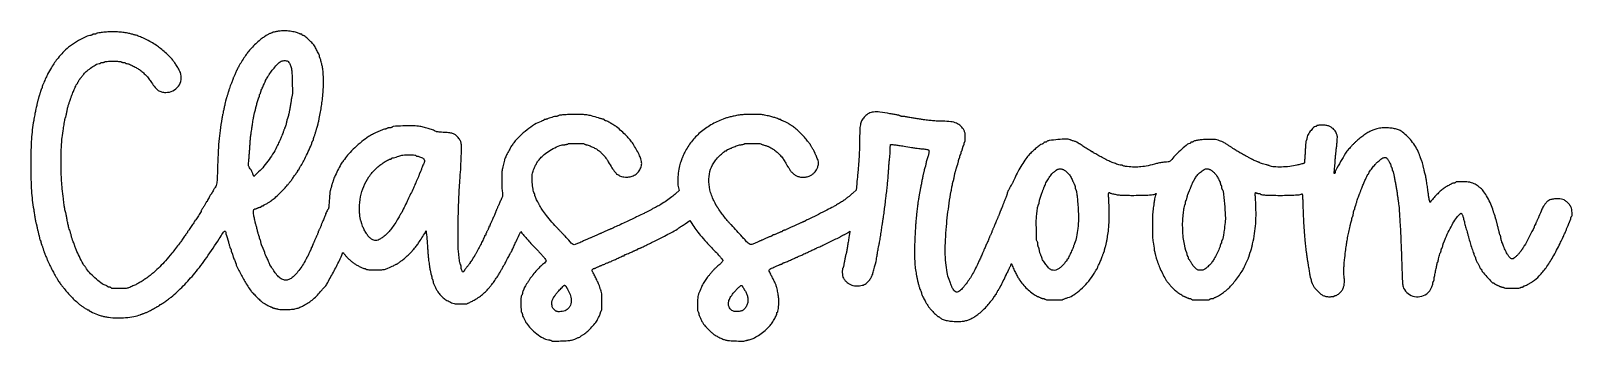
# Model space of a CAD drawing. Extents: x 1 to 218, y 1 to 45.
import ezdxf

# ---------------------------------------------------------------- set-up
doc = ezdxf.new("R2010")
doc.units = 0

msp = doc.modelspace()

# ---------------------------------------------------------------- linework, layer by layer
for points in [[(35.856333, 44.533055, 0.010525), (35.640122, 44.500911, 0.008623), (35.41051, 44.457731, 0.00873), (35.200721, 44.410688, 0.022644), (35.052, 44.367387, 0.018352), (34.769017, 44.259153, 0.008137), (34.403594, 44.096718, 0.004533), (34.047024, 43.927273, 0.092259), (33.951333, 43.85652, -0.046891), (33.922671, 43.831025, -0.005198), (33.851399, 43.779836, -0.006297), (33.764974, 43.720726, -0.00506), (33.670579, 43.659265, 0.036158), (33.202593, 43.311325, 0.012679), (32.58179, 42.747931, 0.012922), (31.961704, 42.124414, 0.021615), (31.477702, 41.565365, 0.020719), (31.141614, 41.103361, 0.006734), (30.683106, 40.394308, 0.006371), (30.248961, 39.682699, 0.027431), (30.019927, 39.243, -0.002419), (29.944138, 39.077836, -0.000999), (29.840017, 38.854962, -0.000988), (29.72741, 38.616399, -0.001272), (29.622917, 38.397594, 0.005233), (29.529601, 38.198145, 0.007366), (29.450886, 38.018227, 0.004608), (29.388612, 37.866066, 0.095099), (29.379333, 37.817723, -0.076997), (29.372468, 37.773405, -0.008395), (29.339491, 37.675267, -0.01012), (29.29564, 37.559187, -0.008007), (29.243701, 37.435462, 0.006609), (29.061985, 37.005961, 0.012135), (28.927208, 36.650875, 0.011351), (28.804151, 36.274238, 0.00502), (28.657971, 35.771667, -0.003679), (28.598392, 35.564762, -0.003923), (28.537003, 35.36315, -0.003731), (28.481558, 35.190583, -0.018188), (28.445909, 35.094333, 0.018839), (28.415381, 35.01158, 0.008311), (28.381013, 34.900129, 0.008212), (28.348448, 34.780638, 0.010933), (28.323033, 34.671, -0.000915), (28.234342, 34.250244, -0.000456), (28.120532, 33.717564, -0.000442), (28.009277, 33.201386, -0.001344), (27.932372, 32.850667, 0.002962), (27.896865, 32.6862, 0.002305), (27.860144, 32.506973, 0.002331), (27.827466, 32.339601, 0.005653), (27.805316, 32.215667, 0.008705), (27.556632, 30.549186, 0.010914), (27.386834, 28.996113, 0.009824), (27.273143, 27.312415, 0.005269), (27.195588, 25.230667, -0.00283), (27.149396, 23.803724, -0.023185), (27.094508, 23.154794, -0.054335), (27.002544, 22.777862, -0.109821), (26.839333, 22.521333, 0.06344), (26.798773, 22.46893, 0.003251), (26.690907, 22.282907, 0.004507), (26.554083, 22.038273, 0.002068), (26.379902, 21.717, -0.008148), (26.341995, 21.649067, -0.009134), (26.303267, 21.584973, -0.00853), (26.268429, 21.531666, -0.047406), (26.246667, 21.505333, 0.064777), (26.166423, 21.401087, 0.005141), (25.99395, 21.097304, 0.006251), (25.830208, 20.792951, 0.043858), (25.765687, 20.6375, -0.043026), (25.742266, 20.580806, -0.052379), (25.710686, 20.532857, -0.061148), (25.67616, 20.499939, -0.161233), (25.644125, 20.489333, 0.140064), (25.615583, 20.481178, 0.099643), (25.591224, 20.458245, 0.084986), (25.574771, 20.423951, 0.068915), (25.569064, 20.3835, -0.116785), (25.553523, 20.318607, -0.009063), (25.469549, 20.15953, -0.011994), (25.360197, 19.97196, -0.008867), (25.230667, 19.769667, 0.005115), (25.101084, 19.570598, 0.007543), (24.991785, 19.393014, 0.003939), (24.903167, 19.241336, 0.129836), (24.892269, 19.200807, -0.139985), (24.865991, 19.110303, -0.001365), (24.499245, 18.529837, -0.001976), (24.13735, 17.965435, -0.08952), (24.042969, 17.864667, 0.051604), (24.018716, 17.842403, 0.026019), (23.992805, 17.809898, 0.025528), (23.969278, 17.773185, 0.03442), (23.952119, 17.737667, -0.050543), (23.847781, 17.538343, -0.003238), (23.481854, 16.991482, -0.001417), (23.088069, 16.414679, -0.146306), (23.013749, 16.354778, 0.119374), (22.987305, 16.33568, 0.063197), (22.96496, 16.301685, 0.057357), (22.949806, 16.258938, 0.056581), (22.944667, 16.213667, -0.051935), (22.939951, 16.168393, -0.053877), (22.926014, 16.125649, -0.05973), (22.905492, 16.091582, -0.123391), (22.881167, 16.072556, 0.125789), (22.842659, 16.042142, 0.002854), (22.700458, 15.853657, 0.006226), (22.536997, 15.628606, 0.004153), (22.355157, 15.367, -0.000743), (22.173195, 15.101368, -0.001029), (22.00919, 14.863762, -0.000635), (21.8705, 14.664256, -0.012926), (21.826878, 14.605, -0.005394), (20.729663, 13.223571, -0.011505), (19.84608, 12.185186, -0.014199), (19.051371, 11.343051, -0.015955), (18.239577, 10.580606, -0.004022), (17.832173, 10.227509, -0.012784), (17.552036, 10.000742, -0.012827), (17.261164, 9.788984, -0.004071), (16.817057, 9.488088, -0.011429), (16.274141, 9.144304, -0.016396), (15.776878, 8.866913, -0.016187), (15.257641, 8.620129, -0.010737), (14.647333, 8.369378, -0.079223), (14.211058, 8.276278, -0.012167), (13.321671, 8.251551, -0.007784), (12.407299, 8.262621, -0.191793), (12.179249, 8.360833, 0.073222), (12.124685, 8.401413, 0.038686), (12.047337, 8.435578, 0.037474), (11.961054, 8.458873, 0.047231), (11.878733, 8.466667, -0.03692), (11.804156, 8.472181, -0.055607), (11.741203, 8.488841, -0.07293), (11.698146, 8.513233, -0.23145), (11.684, 8.542155, 0.20572), (11.669999, 8.574743, 0.051872), (11.623212, 8.610725, 0.044284), (11.556296, 8.644165, 0.032264), (11.477063, 8.669581, -0.095789), (10.924143, 8.927793, -0.021139), (10.100082, 9.580881, -0.022972), (9.2909, 10.34747, -0.04275), (8.722395, 11.049, 0.002883), (8.609005, 11.21426, 0.004042), (8.505705, 11.360433, 0.002436), (8.417222, 11.48226, 0.053413), (8.387588, 11.514731, -0.096071), (8.218262, 11.735205, -0.003018), (7.714953, 12.757905, -0.005153), (7.247272, 13.748761, -0.041031), (7.07451, 14.224, 0.011352), (7.031363, 14.368928, 0.012581), (6.983016, 14.506816, 0.007686), (6.910924, 14.688494, 0.001573), (6.777588, 15.007167, -0.02284), (6.737914, 15.114599, -0.004975), (6.679908, 15.303368, -0.005174), (6.617171, 15.523335, -0.004938), (6.557981, 15.748, 0.003741), (6.49977, 15.971112, 0.00411), (6.439971, 16.186415, 0.00384), (6.385946, 16.369584, 0.020668), (6.351711, 16.467667, -0.028102), (6.229379, 16.835623, -0.009501), (6.091946, 17.383499, -0.009559), (5.965281, 17.98468, -0.012289), (5.873074, 18.542, 0.014449), (5.851691, 18.667866, 0.011834), (5.821795, 18.801027, 0.012008), (5.788447, 18.922217, 0.03063), (5.756889, 19.007667, -0.037125), (5.724853, 19.097999, -0.011251), (5.689691, 19.239177, -0.011202), (5.657285, 19.399713, -0.011979), (5.632905, 19.558, -0.000041), (5.605961, 19.766055, -0.00001), (5.561054, 20.113096, -0.00001), (5.509458, 20.511955, -0.00001), (5.457638, 20.912667, -0.005428), (5.289672, 22.332773, -0.011409), (5.1964, 23.439786, -0.010913), (5.151427, 24.580183, -0.004551), (5.138358, 26.119667, -0.003824), (5.150795, 27.624866, -0.012799), (5.19175, 28.61094, -0.014404), (5.280374, 29.532122, -0.005908), (5.451316, 30.776333, -0.001547), (5.566813, 31.533119, -0.008361), (5.637692, 31.942925, -0.015209), (5.695528, 32.203519, -0.039733), (5.757333, 32.385, 0.024292), (5.78841, 32.467789, 0.010903), (5.821501, 32.579204, 0.010764), (5.851425, 32.698695, 0.014398), (5.873087, 32.808333, -0.010636), (5.968235, 33.309724, -0.010811), (6.08416, 33.803872, -0.011315), (6.21444, 34.266177, -0.015986), (6.352776, 34.671, 0.004765), (6.386568, 34.763083, 0.001174), (6.44026, 34.914946, 0.001202), (6.50093, 35.089174, 0.001202), (6.560752, 35.263667, -0.016001), (6.731058, 35.716301, -0.006232), (6.994135, 36.331099, -0.002867), (7.272128, 36.949398, -0.092306), (7.366676, 37.084, 0.063322), (7.391164, 37.114912, 0.004586), (7.446745, 37.208841, 0.006362), (7.510774, 37.322662, 0.004769), (7.578477, 37.449544, -0.011101), (7.652314, 37.583799, -0.009904), (7.734803, 37.719916, -0.009989), (7.813811, 37.839302, -0.030125), (7.874, 37.916087, 0.007038), (7.943178, 37.996412, 0.001549), (8.05955, 38.136324, 0.001612), (8.193073, 38.298937, 0.001549), (8.327318, 38.464553, -0.049089), (8.787125, 38.932936, -0.024059), (9.454172, 39.438377, -0.020735), (10.125944, 39.858475, -0.129149), (10.514837, 39.962145, 0.053235), (10.573483, 39.968623, 0.048678), (10.631321, 39.987384, 0.051918), (10.679895, 40.014854, 0.10003), (10.710333, 40.047333, -0.144823), (10.746831, 40.079968, -0.04093), (10.818966, 40.107129, -0.037579), (10.909424, 40.125765, -0.032024), (11.006667, 40.132, 0.032024), (11.103909, 40.138235, 0.037579), (11.194367, 40.156871, 0.04093), (11.266502, 40.184032, 0.144823), (11.303, 40.216667, -0.232996), (11.359733, 40.252188, -0.006909), (11.647519, 40.277508, -0.011895), (12.006867, 40.295545, -0.006591), (12.446, 40.301333, -0.006591), (12.885133, 40.295545, -0.011895), (13.244481, 40.277508, -0.006909), (13.532267, 40.252188, -0.232996), (13.589, 40.216667, 0.144823), (13.625498, 40.184032, 0.04093), (13.697633, 40.156871, 0.037579), (13.788091, 40.138235, 0.032024), (13.885333, 40.132, -0.032024), (13.982576, 40.125765, -0.037579), (14.073034, 40.107129, -0.04093), (14.145169, 40.079968, -0.144823), (14.181667, 40.047333, 0.115841), (14.214081, 40.014843, 0.049307), (14.269558, 39.987538, 0.045225), (14.337181, 39.968935, 0.044547), (14.407392, 39.962667, -0.100357), (14.656912, 39.912075, -0.012456), (15.164254, 39.682462, -0.015585), (15.706421, 39.399461, -0.021716), (16.171333, 39.110782, -0.029806), (16.63443, 38.752344, -0.023749), (17.089922, 38.31439, -0.023115), (17.515241, 37.820877, -0.023924), (17.888022, 37.295667, 0.026546), (18.384115, 36.604428, 0.071098), (18.825125, 36.190889, 0.089899), (19.298381, 35.972703, 0.063253), (19.881276, 35.898667, 0.112503), (20.901767, 36.131227, 0.121615), (21.687226, 36.779721, 0.125775), (22.063809, 37.700185, 0.125315), (21.953284, 38.689836, 0.035778), (21.793339, 39.036687, 0.010034), (21.49476, 39.553756, 0.01055), (21.163627, 40.076291, 0.022036), (20.879912, 40.465413, 0.028191), (20.435428, 40.961657, 0.014134), (19.822531, 41.539225, 0.014096), (19.164195, 42.092917, 0.023165), (18.573927, 42.51857, 0.014472), (17.814471, 42.98367, 0.014803), (17.034996, 43.400382, 0.015706), (16.305662, 43.734811, 0.031201), (15.705667, 43.94445, -0.000267), (15.554442, 43.987003, -0.000172), (15.379435, 44.036413, -0.000173), (15.208445, 44.084817, -0.000328), (15.070667, 44.123969, 0.027509), (14.537429, 44.244621, 0.012075), (13.820535, 44.348109, 0.012033), (13.066008, 44.42012, 0.017953), (12.403667, 44.443433, 0.016576), (11.722854, 44.420366, 0.012421), (10.975751, 44.351546, 0.006695), (10.282566, 44.260859, 0.161872), (10.110367, 44.174589, -0.11606), (10.070863, 44.150134, -0.028548), (9.996693, 44.129915, -0.027692), (9.90678, 44.115986, -0.024586), (9.812219, 44.111333, 0.02885), (9.718978, 44.105949, 0.035109), (9.633027, 44.089815, 0.03774), (9.564837, 44.066367, 0.153844), (9.532053, 44.038078, -0.142894), (9.497409, 44.006864, -0.025584), (9.416358, 43.972756, -0.025798), (9.314212, 43.941651, -0.020785), (9.201775, 43.918574, 0.077259), (8.408219, 43.659916, 0.022652), (7.288883, 43.027033, 0.023512), (6.184441, 42.260187, 0.04504), (5.391095, 41.530032, 0.009676), (4.70597, 40.744897, 0.020794), (4.21577, 40.108759, 0.02019), (3.771429, 39.422483, 0.008615), (3.230693, 38.471433, 0.013977), (3.159648, 38.332197, 0.004044), (3.057777, 38.11341, 0.002193), (2.897979, 37.758721, 0.00036), (2.592445, 37.071204, 0.012832), (2.539957, 36.944168, 0.013958), (2.49561, 36.818091, 0.013522), (2.463674, 36.708386, 0.064146), (2.455333, 36.643638, -0.049824), (2.450215, 36.5924, -0.034781), (2.434787, 36.536364, -0.035191), (2.412192, 36.484171, -0.059284), (2.385389, 36.444767, 0.07529), (2.352036, 36.392209, 0.011209), (2.30391, 36.276042, 0.0124), (2.253175, 36.135103, 0.010398), (2.206236, 35.983333, -0.002546), (2.159086, 35.821947, -0.002166), (2.107715, 35.652075, -0.002182), (2.059605, 35.497841, -0.006162), (2.024202, 35.390667, 0.010988), (1.989928, 35.28345, 0.003939), (1.945666, 35.129258, 0.003905), (1.899773, 34.959386, 0.004614), (1.859111, 34.798, -0.000428), (1.817667, 34.627501, -0.000274), (1.769228, 34.429435, -0.000275), (1.721547, 34.235389, -0.000513), (1.682692, 34.078333, 0.009674), (1.616621, 33.788596, 0.003134), (1.529873, 33.357535, 0.002322), (1.416903, 32.762686, 0.000847), (1.262269, 31.919333, 0.014154), (1.064095, 30.619894, 0.014517), (0.94175, 29.322236, 0.011507), (0.87715, 27.783538, 0.004736), (0.857377, 25.696333, 0.005041), (0.878166, 23.634226, 0.010856), (0.944655, 22.047272, 0.013355), (1.066886, 20.697224, 0.014379), (1.258978, 19.388667, -0.003034), (1.297403, 19.16271, -0.001305), (1.346049, 18.860823, -0.001291), (1.396184, 18.539065, -0.001706), (1.440101, 18.245667, 0.006139), (1.483242, 17.973924, 0.007209), (1.530991, 17.717558, 0.006425), (1.577165, 17.50241, 0.04364), (1.610459, 17.399, -0.023642), (1.640811, 17.316218, -0.010572), (1.673215, 17.204796, -0.010438), (1.702583, 17.085305, -0.01394), (1.723924, 16.975667, 0.01135), (1.749213, 16.84206, 0.003186), (1.794761, 16.634619, 0.003211), (1.849277, 16.400661, 0.003377), (1.90591, 16.171333, -0.003787), (1.962739, 15.940396, -0.003461), (2.017844, 15.7016, -0.003461), (2.064108, 15.487642, -0.011267), (2.090571, 15.345049, 0.022037), (2.11325, 15.235989, 0.026868), (2.144337, 15.136485, 0.027068), (2.178744, 15.057466, 0.138994), (2.210688, 15.022552, -0.121728), (2.23961, 14.99302, -0.047886), (2.263877, 14.941068, -0.043729), (2.28043, 14.877279, -0.041647), (2.286, 14.810521, 0.03826), (2.291675, 14.736471, 0.023331), (2.309076, 14.65046, 0.023319), (2.334448, 14.56633, 0.037818), (2.364556, 14.498018, -0.031875), (2.403235, 14.41301, -0.006471), (2.460098, 14.257397, -0.006799), (2.521515, 14.074394, -0.006325), (2.579491, 13.885333, 0.0041), (2.637042, 13.694635, 0.004218), (2.697183, 13.506715, 0.004084), (2.752025, 13.34467, 0.017841), (2.788635, 13.250333, -0.001672), (2.848256, 13.1103, -0.000531), (2.936202, 12.90119, -0.00041), (3.054273, 12.618964, -0.000166), (3.214665, 12.234333, 0.014092), (3.39737, 11.828401, 0.00372), (3.712467, 11.190093, 0.003856), (4.040779, 10.549647, 0.011455), (4.279202, 10.117667, -0.001863), (4.39953, 9.909208, -0.001948), (4.516511, 9.702932, -0.001869), (4.616204, 9.52397, -0.00862), (4.671738, 9.419167, 0.027589), (4.714002, 9.346234, 0.035495), (4.760965, 9.284626, 0.038302), (4.805912, 9.240872, 0.175618), (4.83959, 9.228667, -0.117011), (4.866701, 9.222234, -0.100548), (4.889788, 9.20408, -0.092901), (4.905287, 9.176933, -0.083565), (4.910667, 9.144968, 0.093415), (4.918599, 9.102879, 0.02662), (4.94619, 9.042047, 0.025812), (4.985311, 8.975376, 0.024774), (5.031596, 8.912134, -0.0021), (5.101827, 8.824775, -0.000344), (5.236922, 8.655041, -0.000379), (5.395599, 8.455085, -0.000334), (5.560763, 8.246345, 0.012744), (6.061214, 7.645142, 0.013942), (6.577319, 7.088432, 0.013786), (7.129029, 6.555831, 0.011903), (7.736421, 6.026962, 0.022159), (8.035006, 5.800782, 0.010434), (8.439035, 5.534275, 0.005358), (8.846108, 5.283842, 0.136032), (8.9706, 5.249333, -0.070429), (9.004512, 5.244533, -0.08611), (9.033268, 5.230534, -0.100195), (9.052493, 5.20974, -0.137484), (9.059333, 5.185335, 0.226202), (9.074271, 5.154007, 0.025002), (9.140164, 5.105865, 0.026574), (9.229089, 5.05402, 0.018426), (9.3345, 5.00467, 0.004077), (10.247576, 4.626292, 0.019516), (10.777966, 4.435279, 0.027246), (11.236258, 4.317197, 0.013604), (11.82668, 4.215551, 0.030886), (12.985673, 4.120848, 0.025007), (14.233124, 4.158564, 0.025731), (15.399225, 4.313009, 0.050285), (16.298333, 4.575075, -0.006132), (16.390442, 4.610995, -0.001519), (16.542279, 4.667547, -0.001553), (16.716507, 4.731223, -0.001557), (16.891, 4.793767, 0.010397), (17.074739, 4.863315, 0.007475), (17.277027, 4.948268, 0.007554), (17.467163, 5.034928, 0.016143), (17.610667, 5.108736, -0.000371), (18.154604, 5.410555, -0.001568), (18.481324, 5.590191, -0.002542), (18.701638, 5.708975, -0.006964), (18.858839, 5.789913, 0.024839), (18.931578, 5.830716, 0.032833), (18.993108, 5.87525, 0.034513), (19.037336, 5.917385, 0.184614), (19.049339, 5.947833, -0.133792), (19.056209, 5.972051, -0.099279), (19.075058, 5.99268, -0.086377), (19.103064, 6.006564, -0.072103), (19.135963, 6.011333, 0.151124), (19.236428, 6.042408, 0.002195), (19.75564, 6.400941, 0.006724), (20.261567, 6.763795, 0.01308), (20.653612, 7.069188, 0.026249), (22.355752, 8.624747, 0.021755), (24.001123, 10.447215, 0.019205), (25.666027, 12.626114, 0.012432), (27.429534, 15.264529, -0.005151), (27.947943, 16.06512, -0.062914), (28.185549, 16.341221, -0.479702), (28.304404, 16.322038, -0.128057), (28.362037, 16.106684, 0.032567), (28.368093, 16.02257, 0.022147), (28.385399, 15.928146, 0.022369), (28.410343, 15.838118, 0.041102), (28.439748, 15.768018, -0.029192), (28.475049, 15.689175, -0.008639), (28.519826, 15.564703, -0.008638), (28.56541, 15.422776, -0.009207), (28.605048, 15.282333, 0.003639), (28.759635, 14.710315, 0.007984), (28.888063, 14.275489, 0.006396), (28.994931, 13.948576, 0.099616), (29.053945, 13.847233, -0.084492), (29.081397, 13.803183, -0.032611), (29.104363, 13.734692, -0.031143), (29.120071, 13.655605, -0.033463), (29.125333, 13.577063, 0.036385), (29.130873, 13.501034, 0.040604), (29.147385, 13.429433, 0.044552), (29.171524, 13.371834, 0.133619), (29.200402, 13.340932, -0.142149), (29.232969, 13.304891, -0.023408), (29.270375, 13.217781, -0.024117), (29.305593, 13.108054, -0.019228), (29.333194, 12.986845, 0.012672), (29.360561, 12.858942, 0.01169), (29.39504, 12.729076, 0.011773), (29.431181, 12.614849, 0.03759), (29.462674, 12.54141, -0.013994), (29.566016, 12.328716, -0.007625), (29.681484, 12.062347, -0.003944), (29.787865, 11.800503, -0.094787), (29.802667, 11.723124, 0.12458), (29.894427, 11.36056, 0.003502), (30.67627, 9.938775, 0.007028), (31.453494, 8.593297, 0.036297), (31.946018, 7.889274, 0.02137), (32.199342, 7.603767, 0.004232), (32.678675, 7.116258, 0.0038), (33.165778, 6.636509, 0.02848), (33.410755, 6.424557, 0.026759), (33.711942, 6.217266, 0.009843), (34.157527, 5.956425, 0.005322), (34.612692, 5.708195, 0.12277), (34.755206, 5.672667, -0.057368), (34.80358, 5.667098, -0.050134), (34.851796, 5.650615, -0.052859), (34.892723, 5.626348, -0.094378), (34.919068, 5.597598, 0.143797), (34.955502, 5.564889, 0.022511), (35.045375, 5.526792, 0.023464), (35.158573, 5.490656, 0.01854), (35.283898, 5.461971, -0.003565), (35.421309, 5.434822, -0.00274), (35.57097, 5.403287, -0.00277), (35.71061, 5.372252, -0.006586), (35.814, 5.347235, 0.058262), (36.18898, 5.296615, 0.01018), (36.903289, 5.29845, 0.011365), (37.626972, 5.331515, 0.037361), (38.1, 5.399658, 0.01225), (38.427021, 5.480468, 0.026053), (38.674432, 5.562142, 0.019665), (38.951501, 5.682652, 0.004434), (39.412333, 5.910087, 0.032775), (40.050019, 6.286165, 0.026808), (40.679447, 6.76663, 0.025337), (41.289141, 7.341775, 0.022078), (41.867667, 8.001737, -0.0024), (42.001181, 8.16671, -0.003366), (42.122087, 8.312631, -0.00201), (42.225192, 8.434379, -0.04493), (42.258203, 8.466667, 0.094382), (42.615109, 8.892052, 0.004301), (43.532194, 10.565688, 0.007335), (44.389189, 12.21988, 0.031614), (44.820585, 13.239869, -0.104217), (44.861008, 13.306607, -0.34807), (44.908286, 13.313684, -0.096779), (44.976529, 13.25452, -0.00844), (45.115438, 13.070536, 0.030045), (45.37187, 12.759766, 0.017716), (45.712333, 12.419297, 0.017159), (46.095242, 12.086387, 0.019851), (46.48241, 11.797128, 0.021224), (46.86259, 11.55903, 0.01519), (47.306105, 11.324343, 0.011874), (47.721518, 11.132531, 0.102563), (47.920246, 11.091333, -0.061604), (47.97993, 11.083952, -0.039105), (48.046418, 11.061603, -0.03887), (48.109258, 11.028876, -0.05695), (48.158011, 10.990122, 0.162741), (48.2523, 10.943084, 0.014169), (48.522184, 10.912797, 0.014353), (48.899115, 10.892153, 0.00551), (49.423778, 10.884289, 0.011388), (50.24967, 10.899822, 0.04627), (50.747384, 10.966945, 0.044496), (51.233472, 11.125585, 0.009999), (52.027667, 11.484445, 0.003385), (52.228401, 11.581699, 0.00437), (52.411313, 11.673847, 0.003343), (52.563242, 11.753348, 0.038152), (52.620333, 11.789545, -0.001392), (52.676057, 11.830906, -0.000102), (52.829354, 11.943984, -0.000142), (53.012257, 12.078762, -0.000108), (53.213, 12.226531, 0.026376), (53.654509, 12.58876, 0.011271), (54.206951, 13.116315, 0.011244), (54.761381, 13.695683, 0.016641), (55.218428, 14.229968, 0.0209), (55.557694, 14.692779, 0.006438), (56.030419, 15.417629, 0.002719), (56.506633, 16.177902, 0.113471), (56.568435, 16.359415, -0.884989), (56.603102, 16.360098, -0.008157), (56.674112, 15.796107, -0.006795), (56.750593, 14.99637, -0.005557), (56.811236, 14.139333, 0.002912), (56.846961, 13.593433, 0.002764), (56.889616, 13.038402, 0.002743), (56.932748, 12.547939, 0.009742), (56.968236, 12.234333, 0.003182), (57.080305, 11.430513, 0.007581), (57.176409, 10.835197, 0.007304), (57.260351, 10.39831, 0.073598), (57.32401, 10.224649, -0.045667), (57.354705, 10.153446, -0.023511), (57.380503, 10.059771, -0.023159), (57.398161, 9.960136, -0.032287), (57.404, 9.869812, 0.03252), (57.409396, 9.78694, 0.037944), (57.425519, 9.709741, 0.041385), (57.449026, 9.648123, 0.143482), (57.477255, 9.616719, -0.142328), (57.508448, 9.582176, -0.025803), (57.542458, 9.501759, -0.025955), (57.573431, 9.400421, -0.020965), (57.596354, 9.288942, 0.046966), (57.675391, 8.985417, 0.019748), (57.835183, 8.594562, 0.019189), (58.041886, 8.183532, 0.022305), (58.270175, 7.810289, 0.038189), (58.677911, 7.295504, 0.043242), (59.14385, 6.871636, 0.040394), (59.703126, 6.512386, 0.027073), (60.392484, 6.191129, 0.083346), (60.716325, 6.120185, 0.009895), (61.453977, 6.09837, 0.008518), (62.198622, 6.103774, 0.112156), (62.463982, 6.170874, -0.00367), (62.555165, 6.216473, -0.000422), (62.761052, 6.317335, -0.000509), (63.00618, 6.436855, -0.000415), (63.268835, 6.564321, 0.03459), (63.816853, 6.878198, 0.020136), (64.42964, 7.324578, 0.02014), (65.004138, 7.818475, 0.034798), (65.433855, 8.278956, -0.00176), (65.554579, 8.426786, -0.001482), (65.683435, 8.582502, -0.001494), (65.801888, 8.723925, -0.004147), (65.886287, 8.82241, 0.029223), (66.10789, 9.108895, 0.004325), (66.515715, 9.716269, 0.005096), (66.918023, 10.340529, 0.016128), (67.169409, 10.769554, -0.002084), (67.264102, 10.942093, -0.000991), (67.387392, 11.163498, -0.000982), (67.5172, 11.394462, -0.001393), (67.633628, 11.599333, 0.005878), (67.76091, 11.828055, 0.002447), (67.927558, 12.139613, 0.00242), (68.102797, 12.475042, 0.003128), (68.260207, 12.784667, -0.005218), (68.402919, 13.062502, -0.00787), (68.533546, 13.301222, -0.003738), (68.64858, 13.500325, -0.157967), (68.684881, 13.532556, 0.087362), (68.709527, 13.548951, 0.063176), (68.7304, 13.574589, 0.062128), (68.744526, 13.605143, 0.07739), (68.749333, 13.636015, -0.106167), (68.76865, 13.725966, -0.001147), (69.030502, 14.30396, -0.003402), (69.348897, 14.990088, -0.001889), (69.746077, 15.822805), (69.9656, 16.278609), (70.125901, 16.076805, 0.00869), (70.474858, 15.652841, 0.007484), (70.855874, 15.2193, 0.004414), (71.400036, 14.629057, 0.000914), (72.368454, 13.600839, -0.002999), (72.686646, 13.260162, -0.003317), (72.990146, 12.926875, -0.00308), (73.245553, 12.63909, -0.017026), (73.376674, 12.478806, -0.049812), (73.507354, 12.266643, -0.187692), (73.51983, 12.113818, -0.133839), (73.424836, 11.960846, -0.021135), (73.153214, 11.728921, 0.031248), (72.669759, 11.298927, 0.015443), (72.109088, 10.69769, 0.015088), (71.554374, 10.024818, 0.018918), (71.083638, 9.367438, 0.003643), (70.837986, 8.989467, 0.005564), (70.630952, 8.657702, 0.002202), (70.45836, 8.371319, 0.13531), (70.442667, 8.314392, -0.079184), (70.435313, 8.268251, -0.013795), (70.405514, 8.184981, -0.014678), (70.36461, 8.088398, -0.012692), (70.316188, 7.989511, 0.025219), (70.26773, 7.883933, 0.020909), (70.22671, 7.767253, 0.021412), (70.198144, 7.656959, 0.051949), (70.189188, 7.573433, -0.0485), (70.181807, 7.499819, -0.037596), (70.160154, 7.422186, -0.03866), (70.128527, 7.352204, -0.071036), (70.091079, 7.302279, 0.193689), (70.002953, 7.095434, 0.005288), (69.993405, 6.094854, 0.005297), (70.00504, 5.094428, 0.193143), (70.093577, 4.887223, -0.068511), (70.130019, 4.839145, -0.039008), (70.160734, 4.77284, -0.038148), (70.181676, 4.699893, -0.050872), (70.188667, 4.631362, 0.086062), (70.221469, 4.4422, 0.022835), (70.338116, 4.157667, 0.019592), (70.51904, 3.80491, 0.010721), (70.766643, 3.386667, 0.055284), (71.369267, 2.620398, 0.036425), (72.212252, 1.879395, 0.03686), (73.107015, 1.300055, 0.08763), (73.855286, 1.04701, -0.015613), (73.998459, 1.020585, -0.017214), (74.135067, 0.985971, -0.016834), (74.249115, 0.948651, -0.079195), (74.309153, 0.915228, 0.172167), (74.505833, 0.848948, 0.003372), (75.585693, 0.873459, 0.00764), (76.607471, 0.919179, 0.043494), (77.145003, 0.998732, 0.027683), (77.468835, 1.095091, 0.012533), (77.881672, 1.25504, 0.008363), (78.275333, 1.426803, 0.110039), (78.401333, 1.522062, -0.064495), (78.434498, 1.552206, -0.00292), (78.561438, 1.639626, -0.004846), (78.714035, 1.741256, -0.003447), (78.886924, 1.852307, 0.045484), (79.409628, 2.253785, 0.022487), (79.998751, 2.849359, 0.02249), (80.534105, 3.497987, 0.043777), (80.888972, 4.067108, 0.008981), (81.006291, 4.308689, 0.011431), (81.10534, 4.535795, 0.009507), (81.179821, 4.728173, 0.087819), (81.195333, 4.815809, -0.0606), (81.203059, 4.87932, -0.039076), (81.226422, 4.949768, -0.03894), (81.260641, 5.016116, -0.057912), (81.301167, 5.0673, 0.193127), (81.395657, 5.288418, 0.004714), (81.410176, 6.417665, 0.006991), (81.398618, 7.512701, 0.104714), (81.310817, 7.882349, -0.019333), (81.266453, 7.98635, -0.00691), (81.211022, 8.137861, -0.006844), (81.154737, 8.305891, -0.008037), (81.106153, 8.466667, 0.030332), (80.986062, 8.808293, 0.008638), (80.758704, 9.322991, 0.008582), (80.478709, 9.902041, 0.008475), (80.177877, 10.473584, -0.014164), (80.07826, 10.668183, -0.067361), (80.040169, 10.786982, -0.119754), (80.045763, 10.87622, -0.09825), (80.091416, 10.960417, -0.041519), (80.140548, 11.010509, -0.039177), (80.198197, 11.052877, -0.041693), (80.255408, 11.082091, -0.097505), (80.302351, 11.091333, 0.087235), (80.363689, 11.102117, 0.009683), (80.496941, 11.153406, 0.011557), (80.654171, 11.221726, 0.00912), (80.821151, 11.302646, -0.005459), (80.98518, 11.383624, -0.007679), (81.133345, 11.451989, -0.004842), (81.258695, 11.506062, -0.098265), (81.299046, 11.514312, 0.093812), (81.341265, 11.522557, 0.002922), (81.505302, 11.589175, 0.005618), (81.698055, 11.671318, 0.003852), (81.915, 11.768667, -0.003077), (82.131022, 11.866003, -0.004616), (82.320868, 11.948054, -0.00199), (82.483719, 12.015899, -0.098002), (82.517915, 12.022667, 0.10701), (82.575232, 12.035076, 0.000654), (83.062771, 12.257332, 0.002902), (83.58061, 12.497864, 0.002701), (84.108175, 12.750139, -0.016299), (84.210658, 12.795764, -0.016597), (84.315285, 12.83432, -0.016606), (84.40822, 12.861716, -0.063449), (84.468008, 12.869333, 0.072631), (84.511567, 12.875694, 0.087428), (84.548515, 12.894204, 0.100491), (84.573215, 12.921713, 0.133622), (84.582, 12.954, -0.109094), (84.589133, 12.986301, -0.099783), (84.60933, 13.013796, -0.095291), (84.639517, 13.032234, -0.089817), (84.675038, 13.038667, 0.08829), (84.776782, 13.056774, 0.010544), (84.99053, 13.140499, 0.008441), (85.30779, 13.278881, 0.002141), (85.818106, 13.514445, -0.007967), (85.990573, 13.591632, -0.010238), (86.151654, 13.656793, -0.008288), (86.287757, 13.706066, -0.082882), (86.347272, 13.716, 0.085634), (86.384463, 13.722417, 0.093748), (86.416057, 13.740871, 0.100347), (86.437187, 13.76837, 0.11428), (86.444667, 13.800667, -0.139299), (86.45384, 13.832953, -0.100023), (86.479623, 13.860463, -0.085487), (86.518184, 13.878987, -0.069431), (86.563666, 13.885333, 0.07258), (86.629324, 13.894915, 0.014118), (86.743325, 13.932446, 0.014731), (86.87482, 13.984319, 0.013154), (87.008166, 14.045718, 0.000014), (87.218272, 14.149251, 0.000001), (87.760338, 14.416383, 0.000002), (88.406963, 14.735047, 0.000001), (89.111667, 15.082337, 0.004139), (90.233706, 15.646894, 0.006079), (91.209788, 16.163274, 0.003306), (92.022306, 16.612841, 0.096633), (92.202, 16.765631, -0.063263), (92.226761, 16.789687, -0.020063), (92.269204, 16.819004, -0.019673), (92.319608, 16.848201, -0.020679), (92.371333, 16.872826, 0.043604), (92.450483, 16.915057, 0.003359), (92.651673, 17.048025, 0.004583), (92.889504, 17.210695, 0.00348), (93.147341, 17.39322), (93.796348, 17.859472), (94.077232, 17.41757, 0.017533), (94.646919, 16.587119, 0.016925), (95.279845, 15.788517, 0.01152), (96.152587, 14.807513, 0.003253), (97.557167, 13.319632, -0.007716), (97.910366, 12.93873, -0.011807), (98.203448, 12.596808, -0.007623), (98.432886, 12.307074, -0.165109), (98.467333, 12.2056, -0.152161), (98.439705, 12.116915, -0.024984), (98.329115, 11.972634, -0.024633), (98.17304, 11.806166, -0.016795), (97.9805, 11.632198, 0.008448), (97.594645, 11.295086, 0.014669), (97.287563, 11.00069, 0.015201), (97.005799, 10.696261, 0.009944), (96.69895, 10.329333, -0.002137), (96.578223, 10.180301, -0.002963), (96.468644, 10.047817, -0.001843), (96.375441, 9.937312, -0.037071), (96.34456, 9.906, 0.069749), (96.26627, 9.81552, 0.001116), (95.899131, 9.244987, 0.000595), (95.521675, 8.653985, 0.142753), (95.504, 8.593341, -0.095863), (95.498854, 8.566747, -0.001824), (95.445604, 8.43569, -0.004361), (95.381388, 8.283083, -0.002898), (95.305207, 8.109148, 0.006028), (95.221551, 7.914847, 0.004604), (95.13455, 7.700329, 0.004656), (95.056766, 7.497851, 0.010928), (95.003404, 7.344865, 0.066886), (94.925417, 6.916727, 0.010424), (94.903219, 6.055158, 0.005838), (94.909277, 5.159702, 0.194124), (94.991719, 4.965748, -0.078278), (95.025845, 4.918861, -0.038089), (95.054538, 4.85038, -0.036581), (95.074109, 4.77293, -0.043623), (95.080667, 4.697912, 0.095169), (95.122965, 4.477698, 0.015169), (95.298697, 4.073226, 0.017537), (95.522607, 3.638126, 0.023078), (95.758385, 3.259107, 0.029852), (95.973949, 2.982685, 0.012204), (96.29745, 2.632926, 0.011737), (96.67437, 2.262656, 0.012274), (97.062793, 1.916111, 0.045776), (97.390366, 1.68597, 0.014266), (97.920453, 1.401573, 0.014599), (98.473663, 1.144705, 0.037483), (98.890667, 1.001604, 0.048178), (99.41406, 0.917484, 0.00854), (100.4073, 0.871766, 0.005483), (101.4269, 0.853462, 0.113751), (101.723583, 0.919664, -0.028763), (101.8092, 0.954714, -0.012379), (101.926893, 0.991934, -0.012201), (102.054495, 1.025488, -0.015782), (102.173116, 1.049679, 0.070975), (102.770584, 1.241937, 0.030294), (103.503532, 1.655394, 0.028754), (104.257487, 2.207042, 0.03012), (104.930905, 2.833621, 0.033936), (105.317012, 3.298265, 0.021803), (105.702358, 3.883999, 0.018864), (106.011756, 4.449576, 0.116232), (106.087333, 4.770299, -0.05119), (106.092799, 4.823549, -0.048094), (106.10899, 4.87576, -0.051633), (106.132801, 4.919348, -0.103887), (106.161058, 4.946238, 0.211429), (106.233581, 5.052131, 0.011646), (106.299336, 5.458316, 0.017443), (106.348341, 5.935612, 0.015473), (106.366559, 6.434667, 0.031516), (106.33438, 6.994021, 0.015094), (106.226345, 7.705664, 0.014751), (106.079966, 8.391263, 0.043415), (105.925356, 8.847667, 0.009069), (105.782865, 9.157105, 0.002464), (105.546308, 9.641112, 0.00243), (105.305648, 10.121534, 0.009668), (105.150882, 10.412679, -0.032134), (105.016617, 10.695173, -0.163339), (105.007069, 10.866677, -0.185278), (105.102807, 10.996723, -0.043503), (105.3465, 11.124472, 0.002731), (105.65585, 11.255755, 0.002597), (105.968998, 11.392604, 0.002671), (106.248716, 11.518371, 0.007167), (106.446018, 11.611791, -0.028965), (106.511679, 11.639446, -0.021025), (106.587493, 11.662789, -0.021353), (106.661577, 11.678884, -0.042835), (106.721184, 11.684, 0.056974), (106.7702, 11.689603, 0.07632), (106.81169, 11.706175, 0.095379), (106.8395, 11.730691, 0.166024), (106.849333, 11.759488, -0.214304), (106.864077, 11.792306, -0.048352), (106.914726, 11.829214, -0.041853), (106.986701, 11.863932, -0.029979), (107.071947, 11.890849, 0.032498), (107.198881, 11.931632, 0.005386), (107.436848, 12.028511, 0.005893), (107.714555, 12.14894, 0.005183), (108.001555, 12.281027, -0.002663), (108.276286, 12.409149, -0.004061), (108.5162, 12.517131, -0.001517), (108.723283, 12.607571, -0.10254), (108.760736, 12.615333, 0.101225), (108.797897, 12.622934, 0.001762), (108.987954, 12.704874, 0.004379), (109.208834, 12.803336, 0.002894), (109.460961, 12.920152, -0.000606), (109.749158, 13.055285, -0.000402), (110.080299, 13.20974, -0.000404), (110.402198, 13.359253, -0.000787), (110.659333, 13.477942, 0.000241), (110.900948, 13.589145, 0.00017), (111.17236, 13.714334, 0.000171), (111.43178, 13.834205, 0.000361), (111.633, 13.927445, -0.000399), (111.842209, 14.024367, -0.000157), (112.130946, 14.157742, -0.000155), (112.443331, 14.301805, -0.000193), (112.733667, 14.435454, 0.003687), (113.463002, 14.777384, 0.00307), (114.233303, 15.1513, 0.000756), (114.979047, 15.520375, 0.094539), (115.062, 15.583383, -0.080632), (115.094568, 15.609568, -0.004947), (115.203817, 15.67016, -0.007254), (115.336307, 15.739471, -0.005302), (115.485333, 15.812726, 0.008362), (115.650086, 15.894968, 0.00612), (115.830259, 15.991524, 0.006186), (115.998715, 16.087209, 0.013597), (116.124527, 16.165412), (116.382721, 16.335802), (116.321579, 15.893735, -0.003929), (116.288776, 15.66956, -0.001346), (116.237821, 15.345251, -0.001338), (116.179674, 14.987692, -0.001546), (116.122307, 14.647333, 0.000795), (116.066231, 14.317662, 0.000827), (116.011961, 13.992225, 0.000795), (115.965946, 13.710661, 0.003625), (115.940631, 13.546667, -0.009803), (115.920124, 13.4239, -0.009351), (115.894531, 13.300075, -0.009332), (115.867847, 13.191588, -0.03261), (115.844846, 13.123333, 0.044697), (115.792416, 12.954385, 0.002937), (115.687993, 12.453906, 0.004747), (115.586819, 11.928768, 0.008368), (115.514655, 11.492969, -0.019559), (115.491034, 11.367769, -0.02486), (115.45907, 11.254613, -0.024173), (115.423927, 11.164898, -0.149995), (115.391723, 11.128139, 0.211019), (115.361889, 11.084651, 0.01463), (115.338244, 10.9344, 0.018798), (115.321502, 10.7473, 0.012914), (115.316, 10.534321, 0.049536), (115.361095, 10.080262, 0.073708), (115.495987, 9.705063, 0.068936), (115.741852, 9.367807, 0.03779), (116.124353, 9.027105, 0.050512), (116.465769, 8.817226, 0.057368), (116.828299, 8.690764, 0.050281), (117.248402, 8.639876, 0.027632), (117.766555, 8.658112, 0.028735), (118.14092, 8.713882, 0.061469), (118.417113, 8.807906, 0.059933), (118.666445, 8.967943, 0.026135), (118.956667, 9.234335, 0.045937), (119.261408, 9.608026, 0.043483), (119.499206, 10.037786, 0.036175), (119.691186, 10.57005, 0.018502), (119.857883, 11.260667, -0.014351), (119.879604, 11.354049, -0.009522), (119.909616, 11.459898, -0.009588), (119.942718, 11.561654, -0.018386), (119.973794, 11.641667, 0.028757), (120.004952, 11.727098, 0.011204), (120.038474, 11.848306, 0.011048), (120.068996, 11.981468, 0.013475), (120.091416, 12.107333, -0.005015), (120.161373, 12.542598, -0.00142), (120.27897, 13.218622, -0.001399), (120.399984, 13.89179, -0.0054), (120.480791, 14.308667, 0.007622), (120.574712, 14.804992, 0.002277), (120.702947, 15.564681, 0.002341), (120.834817, 16.392421, 0.003128), (120.946287, 17.145, -0.002418), (120.970526, 17.310267, -0.001003), (121.004814, 17.533408, -0.000992), (121.042511, 17.77238, -0.00128), (121.078125, 17.991667, 0.005274), (121.119028, 18.256888, 0.001585), (121.175732, 18.661327, 0.001588), (121.23648, 19.115554, 0.001723), (121.292673, 19.558, -0.000147), (121.348216, 20.006642, -0.000125), (121.407023, 20.479544, -0.000126), (121.460718, 20.909566, -0.000359), (121.498402, 21.209, 0.002811), (121.614372, 22.168441, 0.004644), (121.700229, 22.980173, 0.004793), (121.769154, 23.774982, 0.003262), (121.832991, 24.680333, -0.00265), (121.872386, 25.248972, -0.002387), (121.919106, 25.837324, -0.002391), (121.966032, 26.364406, -0.007563), (122.004482, 26.716727, 0.00818), (122.036993, 27.018079, 0.005624), (122.064408, 27.36064, 0.00567), (122.083352, 27.69104, 0.011483), (122.089333, 27.95145, -0.006345), (122.092057, 28.166089, -0.00955), (122.100378, 28.353047, -0.004935), (122.1119, 28.50964, -0.177345), (122.126932, 28.542043, -0.225936), (122.203813, 28.569324, -0.003167), (122.706203, 28.513961, -0.007846), (123.309193, 28.434033, -0.00445), (124.036667, 28.319338, 0.000877), (125.085239, 28.146329, 0.004765), (125.654737, 28.058955, 0.007367), (126.108899, 28.000516, 0.004349), (126.652745, 27.943455, -0.010166), (126.981563, 27.905082, -0.018478), (127.248041, 27.858391, -0.016537), (127.450375, 27.808129, -0.187313), (127.515026, 27.759298, -0.135064), (127.549945, 27.640142, -0.031417), (127.540213, 27.429832, -0.031599), (127.498728, 27.191352, -0.034168), (127.428204, 26.966333, 0.01389), (127.327554, 26.6856, 0.013023), (127.240297, 26.393649, 0.013211), (127.169624, 26.102279, 0.015615), (127.118775, 25.823333, -0.011682), (127.092286, 25.671254, -0.013947), (127.060008, 25.529381, -0.012735), (127.026641, 25.412049, -0.083479), (126.999078, 25.357667, 0.064057), (126.971879, 25.308782, 0.016283), (126.940928, 25.223258, 0.01633), (126.911721, 25.122451, 0.015874), (126.888846, 25.019, -0.006233), (126.86394, 24.895071, -0.002564), (126.827226, 24.727694, -0.002536), (126.785993, 24.548467, -0.003253), (126.746145, 24.384, 0.007198), (126.701133, 24.191599, 0.002574), (126.642303, 23.915952, 0.002553), (126.580869, 23.61292, 0.003016), (126.525959, 23.325667, -0.000949), (126.472278, 23.038413, -0.000807), (126.414546, 22.735381, -0.000813), (126.361093, 22.459672, -0.002297), (126.322561, 22.267333, 0.00255), (126.289091, 22.099825, 0.001798), (126.253105, 21.911204, 0.001814), (126.219992, 21.730562, 0.003817), (126.195858, 21.59, -0.001291), (126.171493, 21.44366, -0.000506), (126.137154, 21.24189, -0.0005), (126.099571, 21.023719, -0.000624), (126.064194, 20.821074, 0.009746), (125.998009, 20.396367, 0.003517), (125.919961, 19.790278, 0.002879), (125.829997, 19.013326, 0.001458), (125.725201, 18.034, 0.008926), (125.69026, 17.627926, 0.001787), (125.643483, 16.902697, 0.001889), (125.595242, 16.058144, 0.001761), (125.552175, 15.193352, 0.007941), (125.50687, 13.701252, 0.012495), (125.52035, 12.419361, 0.014596), (125.590547, 11.335828, 0.026373), (125.720429, 10.456333, -0.000954), (125.759107, 10.262989, -0.000551), (125.804926, 10.030318, -0.000551), (125.850381, 9.796774, -0.000926), (125.887974, 9.600536, 0.011208), (126.000776, 9.070884, 0.015493), (126.127213, 8.601719, 0.017412), (126.266208, 8.194656, 0.026686), (126.417211, 7.853982, -0.025832), (126.445845, 7.78968, -0.020854), (126.470031, 7.718037, -0.02133), (126.486795, 7.649894, -0.049683), (126.492, 7.597642, 0.11518), (126.534437, 7.415867, 0.004759), (126.83831, 6.815003, 0.009133), (127.161438, 6.217857, 0.020474), (127.433166, 5.779795, 0.034311), (127.722504, 5.410619, 0.010519), (128.207946, 4.894088, 0.004545), (128.7256, 4.375511, 0.196782), (128.86607, 4.318, -0.102039), (128.90018, 4.310966, -0.030569), (128.947785, 4.286911, -0.02925), (128.999205, 4.252671, -0.027926), (129.047119, 4.212167, 0.088812), (129.424535, 3.964643, 0.041349), (129.982012, 3.779493, 0.035187), (130.677183, 3.661835, 0.023803), (131.48025, 3.621874, 0.01882), (132.215654, 3.648001, 0.044239), (132.757458, 3.73631, 0.04533), (133.267352, 3.917015, 0.020658), (133.897441, 4.239059, 0.037553), (134.432795, 4.596638, 0.019576), (135.045378, 5.115859, 0.01905), (135.649777, 5.714171, 0.023359), (136.164971, 6.318859, -0.004792), (136.247821, 6.42375, -0.003542), (136.341401, 6.53825, -0.00358), (136.431358, 6.645173, -0.008025), (136.501534, 6.724759, 0.025979), (136.561996, 6.798502, 0.019566), (136.620829, 6.8853, 0.019911), (136.669803, 6.971486, 0.042423), (136.699071, 7.042259, -0.043537), (136.723657, 7.101339, -0.052715), (136.756877, 7.151309, -0.061474), (136.793242, 7.185595, -0.159628), (136.827039, 7.196667, 0.15811), (136.857155, 7.206434, 0.097128), (136.882805, 7.233973, 0.079016), (136.900123, 7.2751, 0.060283), (136.906, 7.323667, -0.064853), (136.912324, 7.372219, -0.082425), (136.930871, 7.41336, -0.098894), (136.958379, 7.440882, -0.148195), (136.990667, 7.450667, 0.124059), (137.022986, 7.458811, 0.100399), (137.050569, 7.481755, 0.090294), (137.06917, 7.516071, 0.078461), (137.075696, 7.5565, -0.107279), (137.08926, 7.617977, -0.012945), (137.150785, 7.743164, -0.014911), (137.233232, 7.889696, -0.011762), (137.330811, 8.043333, 0.026331), (137.596908, 8.490571, 0.005049), (138.028018, 9.330985, 0.002035), (138.4728, 10.229162, 0.114429), (138.514667, 10.409706, -0.094097), (138.521114, 10.443664, -0.096646), (138.539537, 10.472534, -0.099018), (138.567027, 10.49186, -0.104209), (138.599333, 10.498667, 0.134076), (138.63162, 10.507483, 0.100461), (138.659129, 10.532269, 0.087273), (138.67764, 10.569344, 0.072366), (138.684, 10.613056, -0.084946), (138.695261, 10.678859, -0.012374), (138.743715, 10.806153, -0.0137), (138.809452, 10.955007, -0.011358), (138.887286, 11.109774, 0.008621), (138.967868, 11.267844, 0.008954), (139.041905, 11.426632, 0.008707), (139.101049, 11.566142, 0.037997), (139.128183, 11.651551, -0.007853), (139.153794, 11.752971, -0.36535), (139.170099, 11.764298, -0.274966), (139.18845, 11.750916, -0.005659), (139.233708, 11.641667, 0.009908), (139.515545, 10.97735, 0.011989), (139.807028, 10.366196, 0.013103), (140.096356, 9.830503, 0.021732), (140.371214, 9.396808, 0.029362), (140.924106, 8.694672, 0.028916), (141.558112, 8.058332, 0.030281), (142.224802, 7.531364, 0.043997), (142.875, 7.158745, -0.000936), (143.015442, 7.093599, -0.000902), (143.15737, 7.027128, -0.000891), (143.282194, 6.968121, -0.003294), (143.360684, 6.930209, 0.033669), (143.428148, 6.902538, 0.021541), (143.509621, 6.879211, 0.021636), (143.591805, 6.863192, 0.037328), (143.661251, 6.858, -0.054404), (143.727238, 6.850799, -0.038628), (143.79853, 6.829165, -0.039127), (143.864189, 6.797444, -0.064372), (143.912962, 6.759838, 0.19193), (144.118783, 6.671322, 0.004943), (145.143767, 6.653881, 0.007328), (146.137832, 6.661365, 0.103228), (146.483393, 6.741515, -0.015905), (146.591311, 6.787375, -0.00447), (146.762568, 6.852048, -0.004502), (146.957598, 6.921727, -0.004731), (147.150667, 6.986711, 0.069933), (147.98858, 7.396491, 0.032995), (148.941516, 8.136761, 0.031398), (149.870566, 9.072891, 0.034297), (150.645758, 10.092059, 0.005175), (150.831307, 10.380689, 0.007619), (150.987754, 10.638311, 0.00402), (151.114394, 10.858231, 0.129322), (151.13, 10.917559, -0.093936), (151.136447, 10.951573, -0.096599), (151.154871, 10.980491, -0.09905), (151.182361, 10.999848, -0.104386), (151.214667, 11.006667, 0.116793), (151.246961, 11.014315, 0.100534), (151.274462, 11.0359, 0.092969), (151.292924, 11.068179, 0.083727), (151.299333, 11.106184, -0.092288), (151.311303, 11.170481, -0.005653), (151.383848, 11.35242, -0.008257), (151.476835, 11.567993, -0.006011), (151.587043, 11.804684, 0.008035), (151.708375, 12.068046, 0.005853), (151.835096, 12.364505, 0.005915), (151.948683, 12.648557, 0.012925), (152.027458, 12.869333, -0.007349), (152.090877, 13.053537, -0.009288), (152.15516, 13.221838, -0.007649), (152.213564, 13.360472, -0.071319), (152.247749, 13.415433, 0.084415), (152.273758, 13.459786, 0.030526), (152.29548, 13.52978, 0.029236), (152.310353, 13.610856, 0.030753), (152.315333, 13.691749, -0.03427), (152.321217, 13.777491, -0.023588), (152.339062, 13.873277, -0.023854), (152.365127, 13.964243, -0.043945), (152.396113, 14.034649, 0.051102), (152.433003, 14.121827, 0.009721), (152.480477, 14.287705, 0.010282), (152.528351, 14.484399, 0.009287), (152.569877, 14.689667, -0.001192), (152.61168, 14.915009, -0.000797), (152.660563, 15.172796, -0.000802), (152.708752, 15.422555, -0.001577), (152.748021, 15.621, 0.028258), (152.889253, 16.608833, 0.013144), (152.965912, 17.901734, 0.012601), (152.976867, 19.317614, 0.01347), (152.915401, 20.701, -0.0052), (152.876124, 21.344694, -0.037833), (152.883884, 21.65394, -0.169634), (152.936728, 21.76713, -0.38339), (153.023721, 21.772856, 0.076791), (153.124026, 21.716327, 0.023862), (153.289161, 21.663028, 0.012576), (153.562183, 21.596406, 0.002068), (154.093333, 21.483165, 0.035743), (154.387714, 21.443342, 0.006336), (154.943897, 21.415322, 0.006398), (155.633456, 21.39817, 0.004298), (156.421667, 21.395427, 0.003991), (157.741026, 21.41271, 0.012054), (158.63916, 21.45332, 0.012402), (159.265976, 21.512476, 0.1432), (159.490833, 21.608437, -0.05936), (159.563298, 21.654809, -0.50439), (159.592403, 21.639521, -0.146509), (159.583282, 21.573889, -0.017314), (159.516676, 21.440684, 0.072337), (159.455228, 21.274347, 0.008336), (159.378695, 20.882267, 0.007067), (159.283641, 20.300532, 0.001979), (159.151533, 19.388667, 0.028979), (159.081456, 18.535728, 0.006186), (159.064106, 17.047954, 0.005918), (159.082734, 15.563296, 0.033372), (159.15481, 14.774333, 0.001798), (159.332885, 13.680741, 0.011828), (159.436948, 13.135735, 0.021265), (159.539428, 12.742352, 0.015971), (159.684109, 12.319, -0.004614), (159.717933, 12.226919, -0.001137), (159.771741, 12.075054, -0.001163), (159.832573, 11.900826, -0.001164), (159.892588, 11.726333, 0.025565), (160.174883, 11.019673, 0.013692), (160.590983, 10.176773, 0.012166), (161.024817, 9.401675, 0.061751), (161.326886, 9.010809, -0.017824), (161.376699, 8.956869, -0.003209), (161.465141, 8.852628, -0.003458), (161.567147, 8.729098, -0.003122), (161.671, 8.599906, 0.039014), (161.955456, 8.29385, 0.013086), (162.41545, 7.892191, 0.007318), (162.894509, 7.50717, 0.16712), (163.058838, 7.450667, -0.066425), (163.094706, 7.445881, -0.083516), (163.125105, 7.431867, -0.099348), (163.145436, 7.411074, -0.14503), (163.152667, 7.386668, 0.226631), (163.167617, 7.355378, 0.025095), (163.233497, 7.30743, 0.026642), (163.322422, 7.25584, 0.018465), (163.427833, 7.206792, -0.003206), (163.55105, 7.15397, -0.002016), (163.694386, 7.090744, -0.002024), (163.834909, 7.027397, -0.003708), (163.948841, 6.974457, 0.019334), (164.053192, 6.929879, 0.017877), (164.163413, 6.892209, 0.0182), (164.263924, 6.865775, 0.05525), (164.334075, 6.858, -0.058312), (164.394526, 6.850926, -0.038966), (164.460929, 6.829591, -0.039061), (164.52296, 6.798327, -0.06019), (164.570178, 6.761289, 0.193019), (164.78814, 6.668093, 0.005104), (165.859288, 6.654709, 0.005084), (166.9308, 6.663151, 0.194227), (167.147924, 6.755391, -0.085237), (167.203669, 6.794797, -0.036962), (167.288562, 6.827859, -0.035196), (167.386226, 6.85043, -0.039211), (167.482603, 6.858, 0.029987), (167.574854, 6.863538, 0.03602), (167.660171, 6.880116, 0.038939), (167.727972, 6.904235, 0.150525), (167.761203, 6.933287, -0.110297), (167.792963, 6.965827, -0.029188), (167.856407, 7.002106, -0.02815), (167.935307, 7.035912, -0.02566), (168.019961, 7.06184, 0.077723), (168.402843, 7.224189, 0.020638), (168.953056, 7.598547, 0.020555), (169.547224, 8.078846, 0.020647), (170.09903, 8.605635, 0.023188), (170.612233, 9.189671, 0.012215), (171.196892, 9.958537, 0.011767), (171.722038, 10.722575, 0.038306), (172.017443, 11.260667, 0.000967), (172.068835, 11.374657, 0.000247), (172.151578, 11.559381, 0.000252), (172.24581, 11.77032, 0.000256), (172.339374, 11.980333, -0.001318), (172.430783, 12.184345, -0.001548), (172.51854, 12.377231, -0.00136), (172.593644, 12.539796, -0.00957), (172.631926, 12.618112, 0.033927), (172.661735, 12.687462, 0.01036), (172.697391, 12.796, 0.010319), (172.732388, 12.919539, 0.011104), (172.761344, 13.041446, -0.013362), (172.79008, 13.160039, -0.014524), (172.824412, 13.273639, -0.01411), (172.859274, 13.368921, -0.066282), (172.887748, 13.419667, 0.05952), (172.916032, 13.468518, 0.015034), (172.949793, 13.554075, 0.015124), (172.982701, 13.654882, 0.014751), (173.009755, 13.758333, -0.00046), (173.040668, 13.892037, -0.000132), (173.088865, 14.099381, -0.000132), (173.143378, 14.33334, -0.000141), (173.196945, 14.562667, 0.018979), (173.479348, 16.016987, 0.021835), (173.634796, 17.422123, 0.019723), (173.676171, 18.949745, 0.011425), (173.611499, 20.785667, -0.003054), (173.580725, 21.37749, -0.023317), (173.580942, 21.656121, -0.091585), (173.607667, 21.770229, -0.520251), (173.658694, 21.7805, 0.079426), (173.717792, 21.739871, 0.036184), (173.80538, 21.705755, 0.03466), (173.904928, 21.682468, 0.040147), (174.001937, 21.674667, -0.029377), (174.094118, 21.669246, -0.035535), (174.179221, 21.65301, -0.038304), (174.24679, 21.629402, -0.152292), (174.279571, 21.600942, 0.227055), (174.435008, 21.501162, 0.012597), (175.024491, 21.442642, 0.013966), (175.861554, 21.404256, 0.004737), (177.080333, 21.393993, 0.004631), (178.350382, 21.407095, 0.012244), (179.258377, 21.447131, 0.011842), (179.910405, 21.507442, 0.140809), (180.142045, 21.604205, -0.578438), (180.193806, 21.583929, -0.015157), (180.229848, 21.280691, -0.012263), (180.261409, 20.784053, -0.002636), (180.290443, 19.922013, 0.002236), (180.31506, 19.173319, 0.001877), (180.347685, 18.379848, 0.001893), (180.382954, 17.655233, 0.00522), (180.415071, 17.145, 0.00154), (180.517358, 15.808469, 0.002948), (180.609108, 14.736214, 0.003443), (180.690923, 13.905234, 0.0124), (180.759845, 13.377333, -0.000979), (180.796082, 13.141819, -0.000795), (180.834036, 12.889177, -0.000803), (180.868276, 12.656196, -0.002088), (180.891955, 12.488333, 0.003235), (180.915271, 12.325737, 0.001452), (180.947914, 12.11236, 0.001437), (180.983716, 11.887047, 0.001955), (181.017394, 11.684, -0.002353), (181.055271, 11.454497, -0.000936), (181.10516, 11.139332, -0.000927), (181.157719, 10.799085, -0.001166), (181.205084, 10.483725, 0.006725), (181.251298, 10.197715, 0.009732), (181.300424, 9.946498, 0.005863), (181.347945, 9.738201, 0.139891), (181.377167, 9.686447, -0.091557), (181.401574, 9.651479, -0.036168), (181.422013, 9.596253, -0.034278), (181.435981, 9.53187, -0.036293), (181.440667, 9.467407, 0.038357), (181.446086, 9.396871, 0.02247), (181.46278, 9.313783, 0.022384), (181.487098, 9.231686, 0.035139), (181.515947, 9.164018, -0.004883), (181.555145, 9.085587, -0.001338), (181.615394, 8.961189, -0.001352), (181.682938, 8.819797, -0.001409), (181.74878, 8.679988, 0.060204), (181.967495, 8.329244, 0.026402), (182.333538, 7.920738, 0.026461), (182.747469, 7.546961, 0.050967), (183.120834, 7.3025, 0.032254), (183.328025, 7.211616, 0.037638), (183.534877, 7.153554, 0.03276), (183.770578, 7.122041, 0.016856), (184.068338, 7.112, 0.013622), (184.29422, 7.118155, 0.019675), (184.4931, 7.136871, 0.015823), (184.652355, 7.163359, 0.20812), (184.700333, 7.196667, -0.088957), (184.729402, 7.229081, -0.053268), (184.773476, 7.256462, -0.051154), (184.824847, 7.275054, -0.061331), (184.875851, 7.281333, 0.126888), (185.053612, 7.327183, 0.031076), (185.310634, 7.490834, 0.032512), (185.562951, 7.700833, 0.053761), (185.742233, 7.911853, 0.044082), (185.954049, 8.291658, 0.046686), (186.091198, 8.69559, 0.046264), (186.151866, 9.121299, 0.041844), (186.136506, 9.565782, -0.019451), (186.087651, 10.180685, -0.012975), (186.077448, 10.887233, -0.012637), (186.104442, 11.62081, -0.014503), (186.168192, 12.319, -0.001415), (186.312251, 13.485353, -0.003098), (186.430622, 14.377464, -0.003611), (186.528345, 15.045125, -0.016498), (186.600683, 15.4305, 0.00149), (186.68982, 15.837584, 0.001689), (186.772827, 16.228548, 0.00165), (186.854827, 16.627881, 0.001305), (186.940968, 17.060333, -0.00853), (186.984949, 17.265601, -0.009453), (187.034552, 17.462295, -0.008905), (187.082954, 17.628273, -0.0474), (187.11939, 17.715351, 0.045149), (187.149557, 17.786547, 0.023136), (187.174908, 17.880229, 0.022789), (187.192262, 17.979864, 0.03173), (187.198, 18.070188, -0.033177), (187.203509, 18.153128, -0.038419), (187.219964, 18.230534, -0.041969), (187.243968, 18.292394, -0.141735), (187.272771, 18.324218, 0.176986), (187.304981, 18.365135, 0.015591), (187.342661, 18.493581, 0.018899), (187.377974, 18.654222, 0.013573), (187.405697, 18.83588, -0.014286), (187.433712, 19.01771, -0.019701), (187.469899, 19.1789, -0.016702), (187.508788, 19.307514, -0.174279), (187.542592, 19.349996, 0.117993), (187.572816, 19.380406, 0.048807), (187.598203, 19.432976, 0.044683), (187.615506, 19.497232, 0.043461), (187.621333, 19.564146, -0.037812), (187.626941, 19.638196, -0.023083), (187.644138, 19.724206, -0.023075), (187.66921, 19.808339, -0.037531), (187.698965, 19.876649, 0.034768), (187.737357, 19.963477, 0.006336), (187.795065, 20.129705, 0.006791), (187.857613, 20.326398, 0.006118), (187.917099, 20.531667, -0.003921), (188.01132, 20.862218, -0.011365), (188.083469, 21.088818, -0.012147), (188.163145, 21.303569, -0.005036), (188.280763, 21.59, 0.008861), (188.324806, 21.699637, 0.002847), (188.386347, 21.863844, 0.002838), (188.45277, 22.047401, 0.003174), (188.514632, 22.225, -0.010584), (188.589026, 22.428802, -0.004529), (188.696647, 22.698075, -0.004479), (188.816569, 22.983113, -0.005882), (188.931414, 23.241, 0.000979), (189.044365, 23.488087, 0.000925), (189.158546, 23.740401, 0.000918), (189.25885, 23.964242, 0.003227), (189.322207, 24.108833, -0.018337), (189.372245, 24.214244, -0.02642), (189.424671, 24.30317, -0.024791), (189.473252, 24.369092, -0.225228), (189.504668, 24.384, 0.138141), (189.529073, 24.390874, 0.100135), (189.549867, 24.410195, 0.085885), (189.563867, 24.439093, 0.070065), (189.568667, 24.473173, -0.160444), (189.6257, 24.646334, -0.00569), (190.055064, 25.213801, -0.010993), (190.493476, 25.754732, -0.037508), (190.811379, 26.077333, -0.007433), (191.287605, 26.480807, -0.047424), (191.549843, 26.657622, -0.096373), (191.752445, 26.721698, -0.092733), (191.967228, 26.706471, -0.154486), (192.14179, 26.596478, -0.029142), (192.370801, 26.291267, -0.032011), (192.572455, 25.940247, -0.065104), (192.674596, 25.63952, 0.023447), (192.698621, 25.543136, 0.027448), (192.730584, 25.454485, 0.02806), (192.765341, 25.383806, 0.126692), (192.796936, 25.350908, -0.140368), (192.825332, 25.319703, -0.042419), (192.849008, 25.259484, -0.038789), (192.865232, 25.184207, -0.033698), (192.870667, 25.103667, 0.034401), (192.876219, 25.023056, 0.039279), (192.89279, 24.947562, 0.043007), (192.916983, 24.887085, 0.138556), (192.945979, 24.855448, -0.137412), (192.978097, 24.820561, -0.026656), (193.013179, 24.741515, -0.026524), (193.045202, 24.642011, -0.021795), (193.068989, 24.532951, 0.003972), (193.096016, 24.383666, 0.00098), (193.142801, 24.139094, 0.001003), (193.197489, 23.859224, 0.001004), (193.253283, 23.579667, -0.003973), (193.36254, 23.014765, -0.00449), (193.458235, 22.470747, -0.004446), (193.54495, 21.920301, -0.003745), (193.627214, 21.336, 0.001193), (193.659146, 21.100487, 0.000965), (193.694512, 20.847844, 0.000974), (193.728043, 20.614889, 0.00252), (193.753408, 20.447, -0.02166), (193.871055, 19.397868, -0.003294), (194.001168, 17.294045, -0.003559), (194.124258, 14.73495, -0.00263), (194.225395, 11.901953, 0.001182), (194.287289, 10.015032, 0.009687), (194.334237, 9.154903, 0.020798), (194.392574, 8.652023, 0.070699), (194.489301, 8.337375, 0.118093), (195.119769, 7.548907, 0.119183), (196.036986, 7.134952, 0.117408), (197.053153, 7.182793, 0.112225), (197.957929, 7.682146, 0.065932), (198.175709, 7.934852, 0.027833), (198.400314, 8.32354, 0.027083), (198.576676, 8.724727, 0.090249), (198.628, 9.00676, -0.036732), (198.634249, 9.091713, -0.040827), (198.652871, 9.171795, -0.044804), (198.680101, 9.236267, -0.132783), (198.712667, 9.271, 0.138315), (198.745343, 9.306619, 0.042611), (198.772789, 9.374883, 0.038969), (198.791778, 9.460113, 0.034122), (198.798446, 9.551163, -0.035994), (198.808735, 9.684811, -0.005514), (198.851217, 9.948346, -0.006139), (198.908692, 10.258681, -0.005291), (198.976529, 10.583333, 0.001898), (199.04743, 10.911509, 0.002039), (199.114128, 11.232454, 0.001928), (199.169216, 11.508507, 0.009688), (199.196438, 11.663618, -0.022191), (199.218402, 11.772678, -0.027091), (199.248886, 11.872181, -0.027335), (199.282858, 11.951184, -0.14002), (199.314688, 11.986115, 0.139415), (199.343688, 12.017864, 0.04273), (199.367877, 12.078828, 0.039047), (199.384448, 12.15498, 0.034066), (199.39, 12.236371, -0.058432), (199.415175, 12.451058, -0.013122), (199.509881, 12.807487, -0.013984), (199.625598, 13.163925, -0.041746), (199.731335, 13.397351, 0.038849), (199.76276, 13.465672, 0.024215), (199.789246, 13.549794, 0.024247), (199.80741, 13.635804, 0.039931), (199.813333, 13.709854, -0.041517), (199.818885, 13.776601, -0.043659), (199.835385, 13.840357, -0.047817), (199.859573, 13.892266, -0.122001), (199.888402, 13.921735, 0.142149), (199.920969, 13.957775, 0.023408), (199.958375, 14.044886, 0.024117), (199.993593, 14.154612, 0.019228), (200.021194, 14.275821, -0.011913), (200.048358, 14.403725, -0.011017), (200.082229, 14.533591, -0.01108), (200.11749, 14.647853, -0.035738), (200.147914, 14.721256, 0.009406), (200.180198, 14.788854, 0.003977), (200.221087, 14.880715, 0.003933), (200.263219, 14.979545, 0.00513), (200.300127, 15.070667, -0.017087), (200.784845, 16.189703, -0.019018), (201.329223, 17.232903, -0.020349), (201.875457, 18.104769, -0.051772), (202.358023, 18.67326, -0.00806), (202.527994, 18.83078, -0.128727), (202.597208, 18.866395, -0.277124), (202.651162, 18.848426, -0.04379), (202.718969, 18.753667, -0.033458), (202.794175, 18.604391, -0.024196), (202.858321, 18.429428, -0.012775), (202.934027, 18.163634, -0.002172), (203.063101, 17.653, 0.002531), (203.152626, 17.299895, 0.003281), (203.238467, 16.977115, 0.003062), (203.33317, 16.638377, 0.001806), (203.450237, 16.234833, -0.003192), (203.489724, 16.097294, -0.001192), (203.54347, 15.903707, -0.00118), (203.601043, 15.692451, -0.00143), (203.654015, 15.494, 0.008649), (203.874085, 14.71487, 0.007354), (204.132601, 13.90024, 0.00693), (204.384337, 13.179099, 0.030227), (204.564545, 12.764649, -0.025694), (204.593178, 12.700394, -0.020818), (204.617364, 12.628899, -0.021296), (204.634133, 12.560963, -0.049892), (204.639333, 12.508973, 0.09491), (204.651909, 12.443317, 0.009584), (204.713818, 12.295936, 0.011737), (204.795792, 12.121954, 0.009088), (204.892897, 11.936324, -0.004941), (204.996822, 11.741605, -0.004603), (205.099408, 11.540236, -0.00459), (205.18728, 11.359612, -0.015542), (205.239846, 11.2395, 0.026406), (205.281194, 11.150342, 0.03576), (205.328237, 11.075062, 0.038761), (205.374163, 11.02136, 0.199019), (205.409616, 11.006667, -0.120266), (205.438749, 10.999556, -0.100705), (205.463562, 10.979512, -0.091866), (205.480227, 10.949532, -0.081211), (205.486, 10.914224, 0.179262), (205.574538, 10.675208, 0.00604), (206.250217, 9.907294, 0.005541), (206.94805, 9.150296, 0.206304), (207.158167, 9.059457, -0.057982), (207.198716, 9.054691, -0.076251), (207.233197, 9.040716, -0.094236), (207.256493, 9.02007, -0.162), (207.264971, 8.995833, 0.239262), (207.281995, 8.963528, 0.016357), (207.371073, 8.904733, 0.020531), (207.48723, 8.839815, 0.013776), (207.624805, 8.774875, -0.002254), (207.772978, 8.709062, -0.002214), (207.921437, 8.641528, -0.002176), (208.051085, 8.581172, -0.008424), (208.130684, 8.542041, 0.036812), (208.198989, 8.51315, 0.022476), (208.283127, 8.488808, 0.022474), (208.369137, 8.472112, 0.036716), (208.443188, 8.466667, -0.046572), (208.510371, 8.460395, -0.046179), (208.575433, 8.441796, -0.050144), (208.629089, 8.414476, -0.111983), (208.661, 8.382, 0.232996), (208.717733, 8.346479, 0.006909), (209.005519, 8.321159, 0.011895), (209.364867, 8.303122, 0.006591), (209.804, 8.297333, 0.006591), (210.243133, 8.303122, 0.011895), (210.602481, 8.321159, 0.006909), (210.890267, 8.346479, 0.232996), (210.947, 8.382, -0.130646), (210.981431, 8.414555, -0.045439), (211.044665, 8.441796, -0.041396), (211.123051, 8.460415, -0.037634), (211.205997, 8.466667, 0.039081), (211.285135, 8.472862, 0.058208), (211.351957, 8.491537, 0.076538), (211.397479, 8.518924, 0.222681), (211.412667, 8.551333, -0.109094), (211.419799, 8.583634, -0.099783), (211.439996, 8.611129, -0.095291), (211.470184, 8.629567, -0.089817), (211.505704, 8.636, 0.102936), (211.668214, 8.669815, 0.015448), (211.971168, 8.812882, 0.016832), (212.322245, 9.007304, 0.013944), (212.682667, 9.23695, 0.055292), (213.631124, 10.045032, 0.032193), (214.584203, 11.199082, 0.026703), (215.556277, 12.707165, 0.01565), (216.563355, 14.605, 0.001554), (216.732668, 14.952431, 0.001619), (216.897515, 15.296224, 0.001555), (217.03816, 15.59438, 0.007093), (217.116943, 15.769167, 0.00209), (217.271128, 16.128723, 0.00124), (217.45205, 16.558513, 0.001236), (217.62556, 16.976472, 0.002815), (217.754034, 17.293167, -0.003797), (217.792533, 17.387537, -0.001446), (217.847575, 17.518514, -0.001432), (217.9082, 17.660484, -0.001754), (217.965701, 17.792796, 0.013945), (218.01762, 17.920709, 0.014591), (218.061491, 18.049415, 0.014388), (218.092852, 18.162485, 0.06052), (218.101333, 18.232299, -0.058224), (218.107614, 18.28605, -0.050373), (218.126204, 18.339747, -0.05297), (218.153577, 18.385432, -0.093165), (218.186, 18.415, 0.249013), (218.269611, 18.557989, 0.024942), (218.265992, 18.967055, 0.030989), (218.212551, 19.407737, 0.055637), (218.107161, 19.756072, 0.07552), (217.892203, 20.102225, 0.040801), (217.535728, 20.456834, 0.040937), (217.133324, 20.743742, 0.088257), (216.778597, 20.877871, 0.046351), (216.309514, 20.921532, 0.030524), (215.768179, 20.888549, 0.030274), (215.270228, 20.796695, 0.092082), (214.958228, 20.654892, 0.045214), (214.582549, 20.338075, 0.057092), (214.301949, 19.980799, 0.03333), (214.015712, 19.437732, 0.006092), (213.566644, 18.393833, -0.00605), (213.504259, 18.24878, -0.003395), (213.425137, 18.073983, -0.003387), (213.342812, 17.898488, -0.005519), (213.270311, 17.750832, 0.013353), (213.207409, 17.617487, 0.014999), (213.154266, 17.485991, 0.014372), (213.115807, 17.371975, 0.074284), (213.106, 17.306332, -0.069431), (213.099654, 17.260851, -0.085487), (213.081129, 17.222289, -0.100023), (213.05362, 17.196506, -0.139299), (213.021333, 17.187333, 0.126953), (212.989044, 17.179001, 0.100762), (212.961537, 17.155551, 0.089674), (212.943046, 17.120472, 0.076714), (212.936667, 17.079137, -0.115951), (212.892296, 16.890375, -0.001351), (212.314559, 15.737194, -0.001887), (211.742272, 14.61313, -0.077833), (211.582, 14.393333, 0.055711), (211.557907, 14.363177, 0.00446), (211.504233, 14.276388, 0.005986), (211.442211, 14.17125, 0.004557), (211.37671, 14.054667, -0.00619), (211.310709, 13.938087, -0.008022), (211.247172, 13.832946, -0.006259), (211.191658, 13.746744, -0.068992), (211.164561, 13.716, 0.044367), (211.134696, 13.685294, 0.003003), (211.05821, 13.590095, 0.00429), (210.968551, 13.475105, 0.003202), (210.871591, 13.346834, -0.024399), (210.587355, 13.0022, -0.030315), (210.289631, 12.712497, -0.031721), (210.01698, 12.506209, -0.143995), (209.828593, 12.448291, -0.159565), (209.624284, 12.512436, -0.062592), (209.404699, 12.715245, -0.04361), (209.167342, 13.052755, -0.018375), (208.906635, 13.542713, -0.009271), (208.592921, 14.220106, -0.018036), (208.372413, 14.77363, -0.022107), (208.236029, 15.216362, -0.063741), (208.195333, 15.534295, 0.034066), (208.189782, 15.615687, 0.039047), (208.17321, 15.691839, 0.04273), (208.149021, 15.752803, 0.139415), (208.120021, 15.784552, -0.13954), (208.088138, 15.819475, -0.02721), (208.053963, 15.898485, -0.026987), (208.023197, 15.997989, -0.022119), (208.000899, 16.107049, 0.012098), (207.977057, 16.236862, 0.005889), (207.94067, 16.401423, 0.005837), (207.898767, 16.571865, 0.008393), (207.857384, 16.721667, -0.008394), (207.812192, 16.885258, -0.003754), (207.757982, 17.101862, -0.003715), (207.704068, 17.331818, -0.005034), (207.659006, 17.540374, 0.009341), (207.616581, 17.728847, 0.0125), (207.570665, 17.897979, 0.00972), (207.526457, 18.036214, 0.115131), (207.496833, 18.083652, -0.090776), (207.472426, 18.118841, -0.035988), (207.451987, 18.174247, -0.03413), (207.438018, 18.238755, -0.036267), (207.433333, 18.30326, 0.040827), (207.427564, 18.373795, 0.02377), (207.409789, 18.456883, 0.02365), (207.383895, 18.538971, 0.036582), (207.353184, 18.606649, -0.032338), (207.313725, 18.691682, -0.006591), (207.255758, 18.84727, -0.00692), (207.193153, 19.030273, -0.006443), (207.134071, 19.219333, 0.029374), (206.793735, 20.155354, 0.025201), (206.330332, 21.095725, 0.025948), (205.822137, 21.906063, 0.065321), (205.351954, 22.418445, 0.01143), (204.991871, 22.706667, 0.03081), (204.719758, 22.889077, 0.033644), (204.441299, 23.027624, 0.016012), (204.066826, 23.169604, 0.062554), (203.598368, 23.267219, 0.016027), (202.823743, 23.304772, 0.010256), (202.041075, 23.301545, 0.192518), (201.819242, 23.206442, -0.058445), (201.774255, 23.1709, -0.038207), (201.715405, 23.140597, -0.038189), (201.652578, 23.119583, -0.058064), (201.595567, 23.112103, 0.107581), (201.336492, 23.051772, 0.01588), (200.855418, 22.804436, 0.018675), (200.341201, 22.493403, 0.024516), (199.898, 22.170015, 0.023452), (199.438169, 21.76158, 0.012634), (198.909101, 21.218532, 0.009196), (198.430427, 20.682252, 0.093382), (198.281631, 20.424817, -0.562291), (198.230847, 20.414074, -0.121886), (198.175543, 20.512429, -0.026695), (198.110076, 20.81039, -0.005662), (198.029789, 21.336, 0.000885), (197.954105, 21.865299, 0.00031), (197.843506, 22.625809, 0.00031), (197.73188, 23.386742, 0.000876), (197.652609, 23.918333, 0.012096), (197.627638, 24.060413, 0.010663), (197.594879, 24.207258, 0.010775), (197.55966, 24.338401, 0.031593), (197.527853, 24.426333, -0.023784), (197.496437, 24.509121, -0.010669), (197.462728, 24.620538, -0.010534), (197.43204, 24.740028, -0.014095), (197.409572, 24.849667, 0.012923), (197.346561, 25.16084, 0.005234), (197.245315, 25.581668, 0.004594), (197.139098, 25.987874, 0.024928), (197.068614, 26.204333, 0.001378), (197.038948, 26.281416, 0.000804), (197.00298, 26.373667, 0.000804), (196.966673, 26.465911, 0.001363), (196.935945, 26.543, -0.005826), (196.900181, 26.635104, -0.001442), (196.843746, 26.786946, -0.001475), (196.780145, 26.961174, -0.001477), (196.717612, 27.135667, 0.042234), (196.329238, 27.992481, 0.032884), (195.772178, 28.850693, 0.03233), (195.094857, 29.644917, 0.036558), (194.346356, 30.310667, 0.059876), (193.912806, 30.567177, 0.041473), (193.373619, 30.752917, 0.036436), (192.738046, 30.865955, 0.025799), (192.014103, 30.903333, 0.010526), (191.464004, 30.891752, 0.032466), (191.094315, 30.85204, 0.030922), (190.723451, 30.763739, 0.008865), (190.161333, 30.581631, 0.043045), (189.72645, 30.388953, 0.017293), (189.16744, 30.055623, 0.01682), (188.580697, 29.649102, 0.019123), (188.047986, 29.220269, 0.006889), (187.712255, 28.919935, 0.011138), (187.436002, 28.654274, 0.009465), (187.14243, 28.347698, 0.003537), (186.741713, 27.906834, 0.043663), (186.299847, 27.317534, 0.008177), (185.605747, 26.158964, 0.004605), (184.918232, 24.94186, 0.126921), (184.827333, 24.589538, -0.076085), (184.820265, 24.543359, -0.089345), (184.799766, 24.504173, -0.100742), (184.769277, 24.477977, -0.127941), (184.733488, 24.468667, -0.224962), (184.698261, 24.485361, -0.139078), (184.679676, 24.528204, -0.073261), (184.680637, 24.600273, -0.025882), (184.702356, 24.7015, 0.038373), (184.730485, 24.850659, 0.003784), (184.767732, 25.21413, 0.00476), (184.804776, 25.648725, 0.003757), (184.836848, 26.119667, -0.004106), (184.871061, 26.616944, -0.003706), (184.9145, 27.130904, -0.003713), (184.96026, 27.590876, -0.011763), (185.000403, 27.897667, 0.007573), (185.038735, 28.172677, 0.004078), (185.078073, 28.512681, 0.00406), (185.112534, 28.859942, 0.006366), (185.135932, 29.159078, 0.010656), (185.152599, 29.537444, 0.040211), (185.138936, 29.774076, 0.053561), (185.090092, 29.969379, 0.030747), (184.99244, 30.191884, 0.029755), (184.824111, 30.476215, 0.047573), (184.644801, 30.693874, 0.044747), (184.419503, 30.882562, 0.022998), (184.107667, 31.078838, 0.038252), (183.898645, 31.177067, 0.045799), (183.689192, 31.235332, 0.032858), (183.422588, 31.265881, 0.009868), (183.014072, 31.277594, 0.007924), (182.661861, 31.275156, 0.025501), (182.428188, 31.25789, 0.034841), (182.276277, 31.22798, 0.251312), (182.223849, 31.1785, -0.081923), (182.202514, 31.13805, -0.068768), (182.168166, 31.103755, -0.070049), (182.126515, 31.080597, -0.092151), (182.083851, 31.072667, 0.205417), (181.781775, 30.943096, 0.029483), (181.338077, 30.417869, 0.032222), (180.955818, 29.831966, 0.129125), (180.848, 29.42143, -0.047448), (180.841876, 29.357045, -0.022937), (180.822541, 29.276471, -0.022511), (180.794519, 29.19369, -0.030005), (180.761331, 29.121592, 0.095023), (180.724243, 29.002507, 0.004214), (180.679156, 28.570617, 0.006982), (180.636936, 28.054533, 0.004921), (180.603293, 27.473342, -0.002804), (180.572549, 26.900207, -0.00445), (180.539105, 26.409854, -0.001176), (180.505226, 25.983801, -0.177762), (180.485003, 25.940114, -0.11572), (180.42603, 25.903552, -0.011143), (180.263897, 25.852992, -0.007623), (179.993324, 25.779636, -0.001161), (179.451, 25.642783, -0.032673), (178.427718, 25.457064, -0.023855), (177.274554, 25.380247, -0.023299), (176.216558, 25.409642, -0.081778), (175.556333, 25.569502, 0.017342), (175.476326, 25.600173, 0.009006), (175.374565, 25.633149, 0.008944), (175.268716, 25.663298, 0.013454), (175.175333, 25.685428, -0.008947), (174.772778, 25.777001, -0.016227), (174.447744, 25.868365, -0.010904), (174.196367, 25.953984, -0.315018), (174.159333, 26.006931, 0.159077), (174.150568, 26.033784, 0.09693), (174.125848, 26.056653, 0.078686), (174.088934, 26.072095, 0.059864), (174.045341, 26.077333, -0.086983), (173.927536, 26.097984, -0.012332), (173.697532, 26.18765, -0.014273), (173.437782, 26.305187, -0.014356), (173.185667, 26.437142, 0.003647), (173.089667, 26.490037, 0.000722), (172.91685, 26.583297, 0.000764), (172.715239, 26.691325, 0.00071), (172.508333, 26.801404, -0.000614), (171.923918, 27.112186, -0.003549), (171.616381, 27.279029, -0.004047), (171.424032, 27.387194, -0.066167), (171.365397, 27.432, 0.056045), (171.3352, 27.456055, 0.004502), (171.248406, 27.509471, 0.006035), (171.143255, 27.571169, 0.004596), (171.026667, 27.636286, -0.015028), (170.864359, 27.731433, -0.003187), (170.587752, 27.907424, -0.003333), (170.26963, 28.115706, -0.003161), (169.948617, 28.331888, 0.01411), (169.586553, 28.564358, 0.01354), (169.207013, 28.779398, 0.014196), (168.843399, 28.959557, 0.024824), (168.53157, 29.084824, 0.017106), (168.13461, 29.206811, 0.039016), (167.826797, 29.264716, 0.028815), (167.461889, 29.283099, 0.005889), (166.81562, 29.270783, 0.01223), (166.095569, 29.23093, 0.020029), (165.489107, 29.157925, 0.0204), (165.020005, 29.062517, 0.1292), (164.8079, 28.947079, -0.073746), (164.766161, 28.918021, -0.036622), (164.706326, 28.893584, -0.035347), (164.639318, 28.876911, -0.043326), (164.575067, 28.871333, 0.053595), (164.516762, 28.865066, 0.073362), (164.467434, 28.846463, 0.093122), (164.434319, 28.818975, 0.17482), (164.422667, 28.786667, -0.10625), (164.415724, 28.754363, -0.099366), (164.396035, 28.726871, -0.096093), (164.366615, 28.708441, -0.092266), (164.332005, 28.702, 0.172328), (164.008123, 28.586955, 0.010452), (163.210808, 27.910587, 0.016652), (162.408092, 27.151129, 0.028295), (161.796522, 26.458333, -0.026306), (161.615097, 26.251157, -0.103479), (161.475077, 26.15685, -0.0702), (161.28317, 26.108594, -0.00806), (160.838532, 26.068443, 0.012718), (160.536645, 26.038345, 0.009113), (160.200913, 25.989995, 0.009211), (159.882662, 25.932188, 0.019488), (159.639, 25.873315, -0.01521), (158.444646, 25.573904, -0.027787), (157.45313, 25.414248, -0.030667), (156.519424, 25.374283, -0.024145), (155.50922, 25.441882, -0.010847), (155.286115, 25.472593, -0.015704), (155.090754, 25.510143, -0.011289), (154.932728, 25.549464, -0.189928), (154.890389, 25.581108, 0.126565), (154.861237, 25.609119, 0.0466), (154.808755, 25.632588, 0.042472), (154.743966, 25.648614, 0.039417), (154.675745, 25.654, -0.075215), (154.337095, 25.705233, -0.012298), (153.706578, 25.917606, -0.014466), (153.048271, 26.179332, -0.025948), (152.527, 26.437094, 0.003681), (152.430999, 26.490008, 0.000728), (152.258183, 26.583283, 0.000771), (152.056572, 26.691321, 0.000717), (151.849667, 26.801404, -0.000885), (151.20243, 27.146043, -0.008134), (150.92424, 27.300677, -0.014194), (150.769241, 27.396131, -0.144034), (150.720778, 27.453167, 0.095202), (150.703873, 27.477454, 0.062933), (150.676671, 27.498013, 0.060395), (150.64383, 27.511932, 0.07017), (150.61026, 27.516667, -0.138954), (150.495065, 27.54931, -0.001803), (149.851345, 27.949209, -0.003961), (149.248814, 28.333214, -0.047913), (149.033999, 28.503782, 0.041113), (148.981167, 28.546913, 0.021655), (148.909306, 28.591884, 0.021398), (148.831249, 28.631837, 0.03075), (148.758832, 28.659826, -0.032892), (148.694197, 28.685125, -0.043604), (148.639594, 28.716826, -0.050301), (148.601423, 28.74988, -0.19144), (148.59, 28.77862, 0.282358), (148.57037, 28.81061, 0.012328), (148.446993, 28.869504, 0.017816), (148.289756, 28.933235, 0.01142), (148.103167, 28.996442, -0.00394), (147.904096, 29.060573, -0.004089), (147.70852, 29.127063, -0.003943), (147.540238, 29.187307, -0.017677), (147.443327, 29.226805, 0.115699), (146.948391, 29.323014, 0.011584), (145.737662, 29.248402, 0.009842), (144.518108, 29.12062, 0.159152), (144.149233, 28.947079, -0.073746), (144.107494, 28.918021, -0.036622), (144.04766, 28.893584, -0.035347), (143.980651, 28.876911, -0.043326), (143.9164, 28.871333, 0.040091), (143.858046, 28.866647, 0.059394), (143.808767, 28.852534, 0.078115), (143.775252, 28.831824, 0.218741), (143.764, 28.807335, -0.219886), (143.749493, 28.775942, -0.025921), (143.686795, 28.727961, -0.02715), (143.601852, 28.676223, -0.019021), (143.501173, 28.626998, 0.055276), (143.195994, 28.449351, 0.012694), (142.725415, 28.081874, 0.013269), (142.214235, 27.638118, 0.014495), (141.742579, 27.180369, 0.035702), (141.211501, 26.549851, 0.017686), (140.626325, 25.682001, 0.017406), (140.077783, 24.730755, 0.02357), (139.654202, 23.833667, -0.002574), (139.48671, 23.43658, -0.011783), (139.382858, 23.208856, -0.020263), (139.302284, 23.058505, -0.037388), (139.223192, 22.944667, 0.045042), (139.058903, 22.700321, 0.011667), (138.840276, 22.278918, 0.011484), (138.64191, 21.848984, 0.048316), (138.554542, 21.578808, -0.01062), (138.526334, 21.46225, -0.00966), (138.492367, 21.34323, -0.009719), (138.457869, 21.237989, -0.030534), (138.429112, 21.169446, 0.012639), (138.371108, 21.043969, 0.005319), (138.299224, 20.872562, 0.003451), (138.200619, 20.62537, 0.000952), (138.049, 20.235333, -0.00009), (137.987783, 20.077047, -0.000086), (137.925632, 19.91651, -0.000085), (137.870746, 19.774884, -0.00031), (137.83583, 19.685, -0.005146), (137.801381, 19.599106, -0.001735), (137.749447, 19.474602, -0.001725), (137.691059, 19.337307, -0.001978), (137.634299, 19.206538, 0.005692), (137.582346, 19.084366, 0.00777), (137.538509, 18.97305, 0.005373), (137.504371, 18.879202, 0.084734), (137.498667, 18.845782, -0.090738), (137.492295, 18.810959, -0.003701), (137.446031, 18.691455, -0.006356), (137.388131, 18.550387, -0.004453), (137.319482, 18.392911, 0.001641), (137.241894, 18.217628, 0.0012), (137.156838, 18.022484, 0.001212), (137.077137, 17.837192, 0.00268), (137.017422, 17.695333, -0.000072), (136.965211, 17.569467, -0.000061), (136.909932, 17.436306, -0.000061), (136.859484, 17.314866, -0.00017), (136.824045, 17.229667, -0.003164), (136.785536, 17.1388, -0.000809), (136.722032, 16.99221, -0.000824), (136.649002, 16.825126, -0.000836), (136.575771, 16.659089, 0.005443), (136.507649, 16.500698, 0.007485), (136.450116, 16.356787, 0.005048), (136.405081, 16.235393, 0.085118), (136.397646, 16.193423, -0.097377), (136.389142, 16.151394, -0.005204), (136.335322, 16.025573, -0.007995), (136.266954, 15.876732, -0.005729), (136.185979, 15.712484, 0.00617), (136.105033, 15.547932, 0.008518), (136.03674, 15.398145, 0.005776), (135.98337, 15.271632, 0.097216), (135.974667, 15.22729, -0.100157), (135.964962, 15.179329, -0.002406), (135.875183, 14.96939, -0.005172), (135.765775, 14.72391, -0.003481), (135.636, 14.445777, 0.002701), (135.506207, 14.168736, 0.004116), (135.396817, 13.926707, 0.001552), (135.305265, 13.717871, 0.102874), (135.297333, 13.67973, -0.099934), (135.289686, 13.64185, -0.001782), (135.208171, 13.450106, -0.004382), (135.110123, 13.227149, -0.0029), (134.9938, 12.972758, 0.000028), (134.863215, 12.691458, 0.000022), (134.72177, 12.386687, 0.000022), (134.590336, 12.103424, 0.000054), (134.493976, 11.895667, -0.007506), (134.006764, 10.884959, -0.016279), (133.595956, 10.127138, -0.018642), (133.174477, 9.464601, -0.013723), (132.660986, 8.762267, -0.012026), (132.372089, 8.407056, -0.023203), (132.121422, 8.139732, -0.028654), (131.890627, 7.939805, -0.041315), (131.663902, 7.793206, -0.209926), (131.388119, 7.771775, -0.130107), (131.114674, 7.956868, -0.070055), (130.840262, 8.378367, -0.023495), (130.560156, 9.059333, 0.001534), (130.514735, 9.1852, 0.001287), (130.46583, 9.31836, 0.001298), (130.420526, 9.439772, 0.003582), (130.387773, 9.525, -0.049437), (130.10508, 10.525881, -0.021371), (129.920194, 11.899998, -0.019818), (129.839226, 13.47449, -0.017643), (129.877796, 15.113, -0.005994), (130.010963, 16.990587, -0.008467), (130.177896, 18.65891, -0.008799), (130.395465, 20.269673, -0.00736), (130.681518, 21.971, 0.000856), (130.738424, 22.284465, 0.000872), (130.793906, 22.59621, 0.000846), (130.841197, 22.867331, 0.003618), (130.867966, 23.029333, -0.015077), (130.890567, 23.14899, -0.016497), (130.919782, 23.26349, -0.016126), (130.951024, 23.359349, -0.075041), (130.978686, 23.410333, 0.091427), (131.00674, 23.466312, 0.012224), (131.040532, 23.594483, 0.013798), (131.072994, 23.750039, 0.011204), (131.099417, 23.918333, -0.008643), (131.12637, 24.095932, -0.007701), (131.160397, 24.27949, -0.00775), (131.196093, 24.443583, -0.023578), (131.227278, 24.553333, 0.007142), (131.261577, 24.660515, 0.002535), (131.30766, 24.814742, 0.002515), (131.356554, 24.984613, 0.00296), (131.401099, 25.146, -0.00717), (131.445523, 25.301819, -0.007359), (131.494033, 25.45495, -0.007166), (131.539952, 25.586503, -0.03058), (131.573198, 25.662723, 0.047608), (131.603742, 25.739797, 0.011089), (131.639562, 25.874457, 0.01134), (131.673975, 26.03195, 0.0109), (131.701716, 26.192931, -0.01563), (131.72984, 26.347392, -0.020973), (131.765496, 26.485133, -0.018677), (131.803344, 26.594703, -0.163247), (131.83577, 26.633705, 0.139028), (131.864608, 26.665228, 0.042855), (131.888666, 26.725638, 0.039151), (131.905145, 26.801074, 0.034216), (131.910667, 26.881667, -0.038534), (131.916921, 26.9627, -0.041947), (131.935538, 27.039469, -0.04604), (131.962789, 27.101528, -0.128561), (131.995333, 27.135667, 0.128561), (132.027878, 27.169805, 0.04604), (132.055129, 27.231864, 0.041947), (132.073746, 27.308634, 0.038534), (132.08, 27.389667, -0.035283), (132.085702, 27.470367, -0.039878), (132.102707, 27.546132, -0.043714), (132.12755, 27.606938, -0.136329), (132.1573, 27.639114, 0.149052), (132.190664, 27.677055, 0.022511), (132.228656, 27.772076, 0.023578), (132.264157, 27.891831, 0.018422), (132.291667, 28.024667, -0.018422), (132.319176, 28.157503, -0.023578), (132.354677, 28.277257, -0.022511), (132.392669, 28.372278, -0.149052), (132.426034, 28.41022, 0.136329), (132.455783, 28.442396, 0.043714), (132.480627, 28.503201, 0.039878), (132.497632, 28.578966, 0.035283), (132.503333, 28.659667, -0.038534), (132.509588, 28.7407, -0.041947), (132.528204, 28.817469, -0.04604), (132.555455, 28.879528, -0.128561), (132.588, 28.913667, 0.212349), (132.621382, 28.962592, 0.014087), (132.647796, 29.134929, 0.018392), (132.666517, 29.34923, 0.01259), (132.672667, 29.593422, 0.01392), (132.663701, 29.915431, 0.032347), (132.63472, 30.15508, 0.04058), (132.580798, 30.352886, 0.039693), (132.495334, 30.540925, 0.075292), (132.030033, 31.145139, 0.089268), (131.430604, 31.543195, 0.070492), (130.617261, 31.766001, 0.029993), (129.487844, 31.841399, -0.009127), (128.746839, 31.859887, -0.010189), (128.033778, 31.905282, -0.010305), (127.330529, 31.979086, -0.0098), (126.619, 32.08282, 0.003198), (126.376465, 32.121457, 0.001489), (126.061434, 32.168618, 0.001475), (125.730474, 32.21616, 0.002061), (125.434263, 32.256574, -0.005546), (125.153395, 32.296891, -0.005294), (124.869095, 32.344011, -0.005255), (124.618926, 32.390917, -0.018786), (124.460597, 32.428561, 0.021361), (124.324289, 32.460229, 0.012564), (124.159092, 32.486962, 0.012556), (123.992346, 32.505411, 0.020897), (123.851163, 32.511528, -0.021811), (123.728178, 32.517081, -0.028735), (123.617126, 32.533433, -0.028846), (123.529461, 32.556878, -0.17635), (123.493274, 32.585436, 0.160088), (123.455781, 32.616999, 0.020335), (123.354948, 32.652849, 0.022165), (123.227973, 32.686166, 0.016755), (123.086111, 32.711802, -0.005792), (122.901576, 32.740988, -0.001921), (122.631639, 32.787959, -0.001912), (122.332851, 32.842314, -0.002174), (122.047, 32.896732, 0.015872), (120.625499, 33.127197, 0.058218), (119.715249, 33.138743, 0.091281), (119.056508, 32.945262, 0.086354), (118.495262, 32.527374, 0.057148), (118.118345, 32.02568, 0.073831), (117.903469, 31.491983, 0.046992), (117.797858, 30.750338, 0.010713), (117.764707, 29.480999, -0.004212), (117.756361, 28.84435, -0.002611), (117.736358, 28.096864, -0.002618), (117.708891, 27.359048, -0.004719), (117.677505, 26.754667, -0.002331), (117.61927, 25.873414, -0.003928), (117.561162, 25.134727, -0.00315), (117.482978, 24.293348, -0.000977), (117.354989, 23.029333), (117.263217, 22.140333), (116.861109, 21.754898, -0.008142), (116.682421, 21.589118, -0.005843), (116.477636, 21.409517, -0.005902), (116.278605, 21.243067, -0.012635), (116.120333, 21.12038, 0.002115), (115.987523, 21.021832, 0.002885), (115.868715, 20.931818, 0.001896), (115.769715, 20.85531, 0.033042), (115.739333, 20.828242, -0.056744), (115.583473, 20.70208, -0.003385), (115.069971, 20.379894, -0.005669), (114.524923, 20.051517, -0.009461), (114.058036, 19.789147, -0.005109), (113.146874, 19.311492, -0.002388), (111.957579, 18.710589, -0.001464), (110.792502, 18.133147, -0.022756), (110.383838, 17.954697, 0.017706), (110.262324, 17.903091, 0.02597), (110.159836, 17.848563, 0.023978), (110.0835, 17.797582, 0.237845), (110.066667, 17.764197, -0.184321), (110.056635, 17.737909, -0.090357), (110.027929, 17.715562, -0.070222), (109.985256, 17.700417, -0.050247), (109.934794, 17.695333, 0.080851), (109.862377, 17.683546, 0.015596), (109.737389, 17.63737, 0.016228), (109.593528, 17.57355, 0.014344), (109.44796, 17.498011, -0.012642), (109.281612, 17.410968, -0.006844), (109.072915, 17.311924, -0.006814), (108.857571, 17.216842, -0.010682), (108.669667, 17.141616, 0.010191), (108.476061, 17.064329, 0.005603), (108.242229, 16.962307, 0.005583), (108.007203, 16.853443, 0.008899), (107.809029, 16.75458, -0.012337), (107.622447, 16.663097, -0.010847), (107.423456, 16.576728, -0.010965), (107.240495, 16.50663, -0.031947), (107.110529, 16.469247, 0.026761), (107.010486, 16.44159, 0.038706), (106.92606, 16.405836, 0.043788), (106.866035, 16.367743, 0.23356), (106.849333, 16.333939, -0.143079), (106.840651, 16.304218, -0.0996), (106.816242, 16.278895, -0.084187), (106.779743, 16.261833, -0.067424), (106.736682, 16.256, 0.084392), (106.670446, 16.24474, 0.01079), (106.534771, 16.193927, 0.012375), (106.375249, 16.125601, 0.010018), (106.207516, 16.044688, -0.012987), (106.037187, 15.963765, -0.014731), (105.869828, 15.895344, -0.014017), (105.725039, 15.845654, -0.075185), (105.642833, 15.833021, 0.04371), (105.586114, 15.827916, 0.063389), (105.538191, 15.812896, 0.082994), (105.505754, 15.790897, 0.205117), (105.494667, 15.765009, -0.245186), (105.477801, 15.732682, -0.024417), (105.401401, 15.684762, -0.026322), (105.298811, 15.634094, -0.017791), (105.177167, 15.586837, 0.009808), (105.022983, 15.529756, 0.004032), (104.816143, 15.4466, 0.003987), (104.595532, 15.353771, 0.005106), (104.394, 15.264622, -0.001136), (104.203301, 15.178449, -0.001195), (104.015381, 15.094585, -0.001143), (103.852909, 15.022986, -0.005369), (103.759, 14.983054, 0.006899), (103.66094, 14.941002, 0.001144), (103.473464, 14.857009, 0.001256), (103.253447, 14.757167, 0.001111), (103.024748, 14.652077, -0.032336), (102.577015, 14.479286, -0.154023), (102.306049, 14.479824, -0.118923), (102.047027, 14.636629, -0.01596), (101.605838, 15.102883, 0.00357), (101.195998, 15.558086, 0.000664), (100.4362, 16.387743, 0.000542), (99.669414, 17.220984, 0.005658), (99.350408, 17.559125, -0.022963), (99.092158, 17.852574, -0.003832), (98.626964, 18.442048, -0.003704), (98.17058, 19.038635, -0.025064), (97.962098, 19.346333, 0.004215), (97.879977, 19.479138, 0.005664), (97.80322, 19.597952, 0.003981), (97.737107, 19.696086, 0.058736), (97.709803, 19.727333, -0.053115), (97.686126, 19.753824, -0.010199), (97.649543, 19.806973, -0.01076), (97.609276, 19.871067, -0.00973), (97.570386, 19.939, -0.000045), (97.528234, 20.016086, -0.000027), (97.477808, 20.108333, -0.000027), (97.427395, 20.200581, -0.000045), (97.385283, 20.277667, -0.052027), (96.749297, 21.799052, -0.064259), (96.499134, 23.314021, -0.069747), (96.647676, 24.737712, -0.080293), (97.183407, 25.992667, -0.040044), (97.57461, 26.513989, -0.022077), (98.128523, 27.08757, -0.016391), (98.688223, 27.584352, -0.175039), (98.969684, 27.686, 0.092633), (99.004161, 27.692443, 0.096207), (99.03347, 27.710871, 0.099299), (99.053085, 27.738362, 0.105836), (99.06, 27.770667, -0.096242), (99.066278, 27.802982, -0.097244), (99.084191, 27.830463, -0.098575), (99.110927, 27.848861, -0.101907), (99.142352, 27.855333, 0.086876), (99.194659, 27.864491, 0.006365), (99.331765, 27.915998, 0.008722), (99.494375, 27.982752, 0.006494), (99.671519, 28.061853, -0.005838), (100.190818, 28.294555, -0.018612), (100.54473, 28.432797, -0.02781), (100.808502, 28.50852, -0.056047), (101.023239, 28.532667, 0.031581), (101.131477, 28.53951, 0.022781), (101.250706, 28.560202, 0.023137), (101.362687, 28.590431, 0.045399), (101.447617, 28.626405, -0.115685), (101.73233, 28.702465, -0.00658), (102.647745, 28.718526, -0.006646), (103.562544, 28.710376, -0.11384), (103.851457, 28.636941, 0.027718), (103.94459, 28.595329, 0.005591), (104.114772, 28.532516, 0.005886), (104.314667, 28.463906, 0.005475), (104.521, 28.398287, -0.005463), (104.718706, 28.335417, -0.007857), (104.89221, 28.275109, -0.004598), (105.036371, 28.22094, -0.113921), (105.071333, 28.197251, 0.064165), (105.1024, 28.17139, 0.004733), (105.196603, 28.112777, 0.006522), (105.310896, 28.045183, 0.004898), (105.438335, 27.973691, -0.042737), (105.876247, 27.682471, -0.026482), (106.338777, 27.272497, -0.025836), (106.772458, 26.798439, -0.031583), (107.1245, 26.311671, -0.00625), (107.278577, 26.060646, -0.008919), (107.40853, 25.833763, -0.005509), (107.511581, 25.64117, -0.120653), (107.526667, 25.579562, 0.065643), (107.53145, 25.543285, 0.082978), (107.545466, 25.512542, 0.099132), (107.566259, 25.491979, 0.14659), (107.590665, 25.484667, -0.21073), (107.621602, 25.471022, -0.029828), (107.666413, 25.415653, -0.029749), (107.714159, 25.339712, -0.021271), (107.758658, 25.249727, 0.067583), (107.967055, 24.911101, 0.036267), (108.305417, 24.554488, 0.03621), (108.693802, 24.248831, 0.064493), (109.056722, 24.0665, 0.063757), (109.55715, 23.960142, 0.049833), (110.113057, 23.969877, 0.051238), (110.635951, 24.08652, 0.083666), (111.03608, 24.299333, 0.029197), (111.357186, 24.577648, 0.049128), (111.586782, 24.850173, 0.047511), (111.763733, 25.168772, 0.025388), (111.923082, 25.5905, 0.063712), (111.971592, 25.852256, 0.067404), (111.951082, 26.112638, 0.041633), (111.848664, 26.447963, 0.009742), (111.620127, 26.989814, -0.002975), (111.543946, 27.16382, -0.004464), (111.479729, 27.31665, -0.001908), (111.426587, 27.447775, -0.095596), (111.421333, 27.475004, 0.132063), (111.414168, 27.50166, 0.002095), (111.334285, 27.638184, 0.005365), (111.23857, 27.796307, 0.003511), (111.125, 27.976622, -0.007428), (111.011484, 28.160023, -0.010327), (110.915715, 28.327781, -0.007111), (110.841016, 28.469922, -0.117951), (110.828667, 28.521544, 0.07216), (110.823831, 28.554878, 0.061284), (110.809622, 28.587519, 0.063515), (110.788629, 28.614578, 0.093656), (110.763835, 28.631444, -0.10885), (110.72679, 28.658308, -0.007097), (110.639598, 28.759271, -0.010051), (110.538963, 28.884217, -0.007317), (110.431942, 29.026968, 0.026515), (109.986401, 29.576025, 0.015603), (109.400293, 30.185427, 0.015596), (108.793366, 30.74238, 0.034118), (108.288667, 31.120577, -0.002691), (108.139634, 31.218273, -0.003729), (108.00715, 31.307575, -0.002339), (107.896756, 31.383951, -0.046222), (107.865333, 31.410541, 0.079852), (107.72903, 31.511033, 0.006895), (107.341029, 31.704307, 0.005796), (106.943038, 31.890104, 0.106696), (106.80762, 31.919333, -0.064522), (106.75883, 31.925656, -0.08219), (106.717488, 31.944204, -0.09879), (106.689832, 31.971712, -0.148876), (106.68, 32.004, 0.17482), (106.668348, 32.036308, 0.093122), (106.635233, 32.063796, 0.073362), (106.585904, 32.082399, 0.053595), (106.5276, 32.088667, -0.041733), (106.463349, 32.094039, -0.034229), (106.39634, 32.110101, -0.035468), (106.336481, 32.133636, -0.072945), (106.294767, 32.161635, 0.111033), (106.156942, 32.239747, 0.006119), (105.677515, 32.378759, 0.008771), (105.0755, 32.534041, 0.005178), (104.351667, 32.699356, 0.045873), (103.75787, 32.772464, 0.00764), (102.606805, 32.790354, 0.008329), (101.449616, 32.771378, 0.034353), (100.753333, 32.700298, 0.007882), (100.086753, 32.574743, 0.010942), (99.494157, 32.439847, 0.012219), (98.969644, 32.294603, 0.01713), (98.509667, 32.137648, 0.041307), (96.782681, 31.312644, 0.045536), (95.274274, 30.237519, 0.047341), (94.036087, 28.950186, 0.052573), (93.111016, 27.49506, 0.004824), (92.958141, 27.179858, 0.005778), (92.820521, 26.880082, 0.005011), (92.710133, 26.625263, 0.037639), (92.668353, 26.500667, -0.00971), (92.642738, 26.407283, -0.006497), (92.609981, 26.301435, -0.006543), (92.575549, 26.199654, -0.01279), (92.544996, 26.119667, 0.051016), (92.311053, 25.331422, 0.023927), (92.163801, 24.276757, 0.023859), (92.118215, 23.22143, 0.055602), (92.209365, 22.436667), (92.297256, 22.055667), (91.847461, 21.650406, -0.02162), (91.269685, 21.173421, -0.011372), (90.513999, 20.629178, -0.011367), (89.738828, 20.122775, -0.022881), (89.101622, 19.766187, 0.002408), (88.842847, 19.634981, 0.003591), (88.617914, 19.51752, 0.001563), (88.426972, 19.41529, 0.074109), (88.392, 19.389108, -0.079437), (88.354887, 19.361932, -0.000542), (88.001475, 19.181334, -0.002107), (87.59563, 18.976648, -0.001344), (87.122, 18.74186, -0.001461), (86.3077, 18.34387, -0.002291), (85.605055, 18.006958, -0.002199), (84.879089, 17.666848, -0.001215), (83.989333, 17.25739, -0.000158), (83.208273, 16.900548, -0.001385), (82.861682, 16.743493, -0.003106), (82.655357, 16.652223, -0.008431), (82.507667, 16.590925, 0.007051), (82.411925, 16.551498, 0.001341), (82.23885, 16.476802, 0.001431), (82.037239, 16.388462, 0.001314), (81.830333, 16.296445, -0.00104), (81.623428, 16.204291, -0.00113), (81.421817, 16.115543, -0.00106), (81.248772, 16.040273, -0.005549), (81.153, 16.000111, 0.00493), (81.057214, 15.960083, 0.000944), (80.884183, 15.885376, 0.001006), (80.682572, 15.797395, 0.000926), (80.475667, 15.706151, -0.000213), (80.262548, 15.611802, -0.000193), (80.042279, 15.514502, -0.000193), (79.845071, 15.427571, -0.00062), (79.713667, 15.369901, 0.001927), (79.378035, 15.221554, 0.000749), (78.914788, 15.013833, 0.000753), (78.449592, 14.803556, 0.001798), (78.105, 14.645672, -0.030745), (77.625852, 14.458858, -0.188713), (77.366188, 14.475173, -0.094967), (77.098776, 14.66817, -0.004923), (76.37408, 15.451667, 0.002006), (76.149713, 15.697095, 0.000861), (75.84833, 16.022996, 0.000852), (75.5261, 16.369053, 0.001125), (75.231201, 16.683257, -0.00898), (74.364423, 17.636347, -0.011989), (73.614481, 18.533844, -0.013192), (73.021493, 19.320866, -0.036452), (72.661122, 19.913348, 0.002401), (72.580747, 20.068343, 0.001982), (72.493616, 20.232825, 0.002001), (72.412463, 20.383116, 0.005354), (72.353074, 20.489333, -0.014101), (72.208956, 20.758016, -0.014965), (72.083213, 21.02918, -0.013353), (71.988924, 21.266923, -0.087942), (71.966667, 21.39249, 0.048945), (71.961316, 21.447021, 0.022003), (71.94422, 21.516995, 0.021534), (71.91951, 21.589923, 0.027404), (71.890252, 21.654649, -0.081178), (71.692367, 22.257163, -0.023921), (71.587708, 23.226992, -0.023761), (71.575884, 24.199963, -0.08483), (71.701924, 24.807333, -0.012236), (71.995958, 25.506019, -0.031533), (72.251527, 25.989981, -0.035455), (72.547317, 26.404497, -0.01945), (72.963228, 26.86966, -0.051987), (73.634253, 27.433096, -0.028246), (74.559788, 27.985508, -0.027346), (75.492411, 28.409793, -0.093338), (76.144897, 28.532667, 0.033119), (76.247892, 28.539496, 0.022993), (76.362718, 28.560202, 0.023271), (76.4716, 28.590444, 0.043513), (76.555617, 28.626405, -0.115785), (76.83974, 28.702247, -0.006324), (77.770556, 28.718688, -0.005031), (78.718545, 28.713903, -0.164008), (78.932061, 28.638318, 0.064155), (78.991085, 28.603161, 0.018512), (79.090192, 28.564485, 0.018294), (79.206194, 28.528797, 0.018553), (79.323955, 28.501873, -0.052969), (79.636527, 28.407401, -0.012312), (80.137305, 28.181378, -0.01296), (80.632093, 27.927227, -0.040628), (80.944184, 27.722021, -0.028079), (81.274775, 27.432655, -0.016003), (81.642131, 27.048963, -0.01592), (81.974206, 26.654558, -0.037976), (82.187773, 26.337007, 0.009257), (82.712419, 25.451062, 0.022082), (83.142443, 24.818877, 0.024251), (83.491752, 24.395622, 0.211139), (83.709609, 24.299333, -0.059386), (83.751826, 24.294301, -0.078305), (83.787573, 24.279459, -0.096696), (83.811514, 24.257482, -0.160191), (83.82, 24.231675, 0.310976), (83.885652, 24.136326, 0.030098), (84.168132, 24.047507, 0.032495), (84.526799, 23.982429, 0.028639), (84.906434, 23.960667, 0.069199), (85.542204, 24.04908, 0.07577), (86.108591, 24.307199, 0.076993), (86.565293, 24.718008, 0.074837), (86.881609, 25.251525, 0.036799), (86.98752, 25.579659, 0.056302), (87.025098, 25.875936, 0.05423), (86.996119, 26.181105, 0.031351), (86.899193, 26.537256, 0.032557), (86.652922, 27.130481, 0.01369), (86.249262, 27.894689, 0.013765), (85.798909, 28.644519, 0.028561), (85.399363, 29.197718, 0.024361), (84.863756, 29.794629, 0.01485), (84.177719, 30.448067, 0.014565), (83.490678, 31.02939, 0.042236), (82.973333, 31.3748, -0.005579), (82.856752, 31.440843, -0.007266), (82.751613, 31.504027, -0.005575), (82.665195, 31.559028, -0.064322), (82.634667, 31.585078, 0.09639), (82.541622, 31.654745, 0.008263), (82.270377, 31.780453, 0.008262), (81.995126, 31.897131, 0.096399), (81.881038, 31.919333, -0.078913), (81.845498, 31.924978, -0.090782), (81.81533, 31.941305, -0.100777), (81.795161, 31.965604, -0.123601), (81.788, 31.99413, 0.197041), (81.774859, 32.026181, 0.055435), (81.732041, 32.060937, 0.046844), (81.67043, 32.092814, 0.034762), (81.5975, 32.116526, -0.006421), (81.49458, 32.143652, -0.001579), (81.32617, 32.190931, -0.001616), (81.133586, 32.246328, -0.001616), (80.941333, 32.302977, 0.008059), (79.947576, 32.581933, 0.026995), (79.285206, 32.718667, 0.02855), (78.631269, 32.779336, 0.009846), (77.681667, 32.794279, 0.00687), (76.743066, 32.777667, 0.013186), (75.991474, 32.73417, 0.010562), (75.412156, 32.67294, 0.158066), (75.230567, 32.587459, -0.089238), (75.185832, 32.558437, -0.03367), (75.115013, 32.534166, -0.03204), (75.032608, 32.517564, -0.033699), (74.950142, 32.512, 0.057467), (74.731632, 32.486803, 0.011159), (74.346454, 32.387658, 0.012025), (73.962326, 32.269549, 0.042122), (73.724649, 32.167223, -0.038729), (73.655989, 32.13711, -0.023341), (73.570738, 32.111743, -0.023302), (73.483124, 32.094351, -0.037357), (73.407149, 32.088667, 0.036178), (73.341857, 32.083936, 0.054693), (73.286746, 32.069634, 0.071614), (73.248995, 32.048706, 0.234572), (73.236667, 32.023873, -0.265025), (73.218391, 31.991815, -0.015277), (73.115518, 31.935084, -0.019983), (72.982294, 31.873426, -0.013057), (72.824245, 31.8126, 0.054497), (71.913188, 31.372331, 0.026213), (70.849491, 30.62658, 0.025742), (69.816909, 29.729407, 0.034963), (68.990006, 28.812965, 0.027099), (68.678303, 28.366986, 0.012239), (68.316727, 27.751768, 0.012257), (67.97685, 27.102657, 0.020926), (67.729608, 26.543, 0.023329), (67.658743, 26.334411, 0.006157), (67.565253, 25.994668, 0.006124), (67.466546, 25.598146, 0.005641), (67.374714, 25.188333, 0.044259), (67.307063, 24.630557, 0.007483), (67.288509, 23.556378, 0.00817), (67.303679, 22.475599, 0.032768), (67.366948, 21.817793, -0.018515), (67.404731, 21.515572, -0.065321), (67.396312, 21.320418, -0.058026), (67.337343, 21.122438, -0.012542), (67.188016, 20.797266, 0.003629), (67.077416, 20.567321, 0.002744), (66.959204, 20.313316, 0.002773), (66.850807, 20.073516, 0.006432), (66.772808, 19.89214, -0.001572), (66.704309, 19.728492, -0.001163), (66.627548, 19.547884, -0.001175), (66.554237, 19.377611, -0.002641), (66.497641, 19.248871, 0.006267), (66.452071, 19.14314, 0.008418), (66.413615, 19.046175, 0.006116), (66.383921, 18.964448, 0.084267), (66.378667, 18.933491, -0.104267), (66.365085, 18.869071, -0.000786), (66.145416, 18.373362, -0.003361), (65.926348, 17.889876, -0.005835), (65.737091, 17.491825, 0.016407), (65.690995, 17.389342, 0.016731), (65.652041, 17.284715, 0.016741), (65.624361, 17.191777, 0.064086), (65.616667, 17.131992, -0.072631), (65.610306, 17.088433, -0.087428), (65.591796, 17.051485, -0.100491), (65.564287, 17.026785, -0.133622), (65.532, 17.018, 0.169981), (65.499616, 17.006663, 0.093519), (65.471905, 16.974476, 0.074395), (65.45298, 16.926512, 0.055156), (65.446314, 16.869833, -0.078931), (65.433044, 16.789855, -0.016722), (65.383716, 16.656951, -0.017113), (65.315358, 16.505129, -0.015513), (65.234647, 16.353191, 0.01266), (65.153997, 16.203438, 0.015083), (65.085878, 16.058188, 0.013914), (65.035939, 15.933353, 0.088407), (65.024, 15.866358, -0.069825), (65.017652, 15.821123, -0.085735), (64.999129, 15.782768, -0.100094), (64.97162, 15.757124, -0.138577), (64.939333, 15.748, 0.128685), (64.907045, 15.73955, 0.100722), (64.879537, 15.715777, 0.089095), (64.861041, 15.680216, 0.075617), (64.854667, 15.638306, -0.11314), (64.823532, 15.502476, -0.00255), (64.527943, 14.899426, -0.005996), (64.187006, 14.232934, -0.005367), (63.817594, 13.549537, 0.00022), (63.711351, 13.35774, 0.000231), (63.606965, 13.168891, 0.000221), (63.517001, 13.005786, 0.001031), (63.465394, 12.911667, -0.007935), (63.426916, 12.843733, -0.008902), (63.387705, 12.77964, -0.008301), (63.352509, 12.726319, -0.046374), (63.330667, 12.7, 0.062939), (63.306818, 12.669251, 0.004644), (63.253328, 12.576836, 0.006401), (63.191778, 12.464861, 0.00481), (63.126834, 12.340167, -0.016661), (63.059776, 12.218538, -0.023895), (62.991821, 12.115932, -0.021342), (62.930319, 12.039162, -0.216462), (62.894001, 12.022667, 0.122921), (62.866795, 12.015876, 0.100769), (62.843621, 11.996746, 0.091005), (62.828051, 11.968133, 0.079373), (62.822667, 11.934427, -0.10426), (62.8062, 11.856315, -0.050744), (62.755588, 11.767287, -0.019791), (62.647403, 11.627291, -0.001963), (62.373468, 11.303, 0.009384), (62.255745, 11.159365, 0.008712), (62.140476, 11.007857, 0.008729), (62.042669, 10.869544, 0.02881), (61.98524, 10.773833, -0.023349), (61.942572, 10.700932, -0.03133), (61.896933, 10.639487, -0.032325), (61.854381, 10.595262, -0.189978), (61.824854, 10.583994, -0.276016), (61.74198, 10.634752, -0.031546), (61.648931, 10.843357, -0.035959), (61.576618, 11.090539, -0.05323), (61.552667, 11.314883, 0.025577), (61.547112, 11.423391, 0.03231), (61.530423, 11.522465, 0.033927), (61.506256, 11.600781, 0.163966), (61.476944, 11.636139, -0.191292), (61.421566, 11.710641, -0.021373), (61.374861, 11.921035, -0.011804), (61.317729, 12.293752, -0.001402), (61.212907, 13.123333, -0.030416), (61.120776, 14.605688, -0.004453), (61.143825, 17.619467, -0.005447), (61.231984, 20.830644, -0.009442), (61.384612, 23.495, 0.004155), (61.490481, 25.054199, 0.004295), (61.569114, 26.597867, 0.003267), (61.617135, 27.939776, 0.033377), (61.596289, 28.495537, 0.022458), (61.554228, 28.775484, 0.046115), (61.491684, 28.988017, 0.046217), (61.391344, 29.185191, 0.022655), (61.230137, 29.41663, 0.045882), (60.852021, 29.826268, 0.085666), (60.471342, 30.06641, 0.068358), (59.975164, 30.195941, 0.020784), (59.198736, 30.256072, -0.007444), (58.801949, 30.276174, -0.009834), (58.441275, 30.306969, -0.007544), (58.142219, 30.343007, -0.089576), (58.031628, 30.378883, 0.031087), (57.519023, 30.614107, 0.018929), (56.888415, 30.830251, 0.01827), (56.207871, 31.008245, 0.020465), (55.541333, 31.128403, 0.032178), (54.611547, 31.196489, 0.012278), (53.312481, 31.175977, 0.005107), (51.98859, 31.108988, 0.243777), (51.766264, 30.976023, -0.170634), (51.731349, 30.947834, -0.031307), (51.650424, 30.924686, -0.030453), (51.547927, 30.908658, -0.023562), (51.435, 30.903333, 0.023836), (51.322035, 30.897945, 0.030712), (51.219421, 30.881729, 0.031675), (51.138394, 30.858302, 0.169709), (51.103207, 30.829788, -0.149716), (51.067161, 30.798173, -0.022868), (50.977288, 30.762585, -0.023864), (50.863996, 30.729565, -0.018656), (50.738376, 30.704288, 0.059373), (50.38213, 30.601899, 0.009598), (49.721632, 30.308782, 0.011373), (49.038327, 29.970571, 0.022009), (48.511244, 29.664311, 0.026664), (47.555214, 28.976447, 0.018948), (46.557857, 28.110653, 0.019156), (45.675723, 27.2184, 0.042322), (45.091402, 26.460507, -0.010628), (45.018619, 26.352611, -0.00791), (44.933918, 26.23657, -0.008002), (44.850521, 26.129635, -0.017919), (44.783049, 26.051799, 0.067681), (44.603356, 25.797343, 0.003354), (44.135397, 24.882919, 0.003966), (43.686875, 23.973905, 0.052359), (43.560089, 23.622, -0.010209), (43.535086, 23.528616, -0.006825), (43.502845, 23.422769, -0.006874), (43.46877, 23.32099, -0.01341), (43.438329, 23.241, 0.017869), (43.404956, 23.150894, 0.005165), (43.35987, 23.00949, 0.005187), (43.312323, 22.848953, 0.005511), (43.269103, 22.690667, -0.003196), (43.225015, 22.526205, -0.002448), (43.174792, 22.346973, -0.002475), (43.12613, 22.179669, -0.005855), (43.087811, 22.055667, 0.047329), (43.053107, 21.898132, 0.006038), (43.014925, 21.552958, 0.007026), (42.980226, 21.141043, 0.005797), (42.954501, 20.701, -0.005083), (42.930098, 20.273098, -0.007536), (42.899259, 19.898783, -0.003839), (42.866079, 19.583807, -0.134691), (42.838831, 19.515667, 0.031935), (42.722433, 19.339669, 0.010992), (42.57643, 19.071451, 0.006872), (42.440531, 18.799052, 0.112729), (42.418, 18.700387, -0.080038), (42.403868, 18.612668, -0.015966), (42.349077, 18.463219, -0.008141), (42.243199, 18.212523, -0.001027), (42.004518, 17.675089, 0.005473), (41.935854, 17.516698, 0.00753), (41.877865, 17.372787, 0.005075), (41.832467, 17.251383, 0.085757), (41.824979, 17.209423, -0.097377), (41.816475, 17.167394, -0.005204), (41.762656, 17.041573, -0.007995), (41.694288, 16.892732, -0.005729), (41.613312, 16.728484, 0.007438), (41.532379, 16.562898, 0.009894), (41.464073, 16.409925, 0.00749), (41.411709, 16.280774, 0.092819), (41.402, 16.228923, -0.086728), (41.392856, 16.176601, -0.00678), (41.342793, 16.043439, -0.00908), (41.277642, 15.885536, -0.006816), (41.200445, 15.714106, 0.002658), (41.11296, 15.524067, 0.001877), (41.016615, 15.309683, 0.001894), (40.926059, 15.104047, 0.003995), (40.857676, 14.943667, -0.004274), (40.797702, 14.803224, -0.004052), (40.734279, 14.661297, -0.004025), (40.676143, 14.536647, -0.014213), (40.635898, 14.457982, 0.031059), (40.605047, 14.392313, 0.023074), (40.578999, 14.316507, 0.023498), (40.561038, 14.242419, 0.047749), (40.555333, 14.182816, -0.064244), (40.549012, 14.133822, -0.081991), (40.530462, 14.09231, -0.098698), (40.502955, 14.064538, -0.149454), (40.470667, 14.054667, 0.149454), (40.438378, 14.044795, 0.098698), (40.410871, 14.017023, 0.081991), (40.392321, 13.975512, 0.064244), (40.386, 13.926518, -0.047749), (40.380295, 13.866914, -0.023498), (40.362334, 13.792826, -0.023074), (40.336287, 13.71702, -0.031059), (40.305435, 13.651351, 0.012041), (40.264775, 13.572719, 0.003382), (40.205103, 13.448037, 0.003408), (40.139531, 13.306109, 0.003585), (40.077013, 13.165667, -0.006482), (40.016972, 13.032865, -0.008663), (39.958858, 12.914048, -0.006388), (39.907473, 12.81654, -0.084477), (39.882411, 12.784667, 0.076713), (39.856077, 12.752217, 0.004619), (39.793545, 12.64285, 0.00683), (39.721768, 12.51036, 0.004988), (39.64553, 12.361333, -0.023098), (39.186037, 11.538076, -0.026732), (38.67263, 10.801483, -0.028746), (38.124968, 10.176604, -0.039951), (37.562661, 9.689537, -0.095146), (37.118337, 9.478051, -0.108867), (36.648958, 9.460374, -0.094846), (36.166213, 9.646706, -0.057038), (35.683931, 10.029931, -0.042635), (35.44453, 10.314055, -0.00641), (35.022021, 10.928807, -0.002975), (34.588211, 11.586097, -0.145366), (34.544, 11.734952, 0.106726), (34.539101, 11.75764, 0.00056), (34.444517, 11.965843, 0.00245), (34.335154, 12.202777, 0.001548), (34.205333, 12.478223, -0.004766), (34.075584, 12.758175, -0.006795), (33.96615, 13.009358, -0.004009), (33.878859, 13.222159, -0.095602), (33.866667, 13.285344, 0.05485), (33.861571, 13.331658, 0.020344), (33.844698, 13.395121, 0.019873), (33.820507, 13.463443, 0.022644), (33.791878, 13.526649, -0.009137), (33.755989, 13.600508, -0.003443), (33.708385, 13.705093, -0.003409), (33.658126, 13.819646, -0.004145), (33.612667, 13.927667, 0.003996), (33.567323, 14.035502, 0.003321), (33.517416, 14.149492, 0.003352), (33.470308, 14.253296, 0.009059), (33.435047, 14.326136, -0.041111), (33.403196, 14.404334, -0.011997), (33.367182, 14.529287, -0.011968), (33.333253, 14.672456, -0.012549), (33.306804, 14.814845, 0.017381), (33.280347, 14.949992, 0.022666), (33.246324, 15.071317, 0.021151), (33.209961, 15.167623, 0.154691), (33.178212, 15.20454, -0.13537), (33.149912, 15.235033, -0.044014), (33.126271, 15.292377, -0.040136), (33.110093, 15.363769, -0.035669), (33.104667, 15.43973, 0.033044), (33.09947, 15.518271, 0.030791), (33.083958, 15.597359, 0.032222), (33.06128, 15.665864, 0.084092), (33.034167, 15.7099, -0.102316), (32.999847, 15.770437, -0.00656), (32.939729, 15.965673, -0.009378), (32.875031, 16.202354, -0.006834), (32.811673, 16.467667, 0.003776), (32.748534, 16.73941, 0.004443), (32.68451, 16.995775, 0.003914), (32.626842, 17.211297, 0.027469), (32.592217, 17.314333, -0.027967), (32.534504, 17.486635, -0.013208), (32.478546, 17.714442, -0.008092), (32.411386, 18.048713, -0.001978), (32.311849, 18.601564, -0.019064), (32.256299, 19.007329, -0.067839), (32.266122, 19.268899, -0.139115), (32.337204, 19.41625, -0.214418), (32.464196, 19.473333, 0.067888), (32.523426, 19.481413, 0.017643), (32.615321, 19.510486, 0.017608), (32.718678, 19.551399, 0.017153), (32.819822, 19.599812, -0.021857), (32.923543, 19.648264, -0.019755), (33.03462, 19.68929, -0.020209), (33.137045, 19.718066, -0.057552), (33.2105, 19.726812, 0.055175), (33.267179, 19.733287, 0.074587), (33.315143, 19.752051, 0.093877), (33.347324, 19.779655, 0.170265), (33.358667, 19.812, -0.191087), (33.371492, 19.844333, -0.088204), (33.408408, 19.871796, -0.068025), (33.463195, 19.890427, -0.048028), (33.528, 19.896667, 0.048028), (33.592805, 19.902906, 0.068025), (33.647592, 19.921537, 0.088204), (33.684508, 19.949001, 0.191087), (33.697333, 19.981333, -0.103937), (33.704122, 20.01364, -0.098969), (33.723399, 20.041129, -0.096718), (33.752196, 20.059551, -0.094347), (33.786067, 20.066, 0.132731), (33.881133, 20.091689, 0.003248), (34.274604, 20.324528, 0.007719), (34.653479, 20.5601, 0.021027), (34.911599, 20.741952, 0.018831), (35.436957, 21.178616, 0.011117), (36.032061, 21.73675, 0.011083), (36.607032, 22.326104, 0.017399), (37.071511, 22.859886, -0.001747), (37.196379, 23.012797, -0.002033), (37.316185, 23.157265, -0.001804), (37.418489, 23.27872, -0.012211), (37.470777, 23.337378, 0.03194), (37.525318, 23.403648, 0.002542), (37.65731, 23.588663, 0.003436), (37.812255, 23.811437, 0.002627), (37.978777, 24.057158, -0.004603), (38.143385, 24.298, -0.006837), (38.292329, 24.505566, -0.003367), (38.421812, 24.67845, -0.126419), (38.459833, 24.708556, 0.12921), (38.484171, 24.728045, 0.058488), (38.50468, 24.763721, 0.052342), (38.518624, 24.808748, 0.048968), (38.523333, 24.856722, -0.068857), (38.529677, 24.902566, -0.085122), (38.548204, 24.941433, -0.099913), (38.575713, 24.967421, -0.140362), (38.608, 24.976667, 0.103937), (38.640306, 24.983456, 0.098969), (38.667796, 25.002732, 0.096718), (38.686218, 25.03153, 0.094347), (38.692667, 25.0654, -0.112308), (38.70515, 25.120276, -0.008492), (38.773854, 25.257446, -0.011371), (38.863188, 25.4194, -0.008401), (38.96905, 25.594567, 0.021014), (39.359678, 26.279366, 0.007153), (39.870283, 27.304633, 0.005785), (40.345467, 28.324052, 0.044708), (40.518421, 28.820457, -0.024597), (40.545268, 28.90878, -0.027445), (40.579854, 28.990778, -0.028293), (40.616702, 29.056561, -0.11299), (40.649379, 29.088797, 0.121756), (40.678292, 29.118322, 0.047879), (40.702551, 29.17027, 0.043722), (40.719098, 29.234056, 0.041633), (40.724667, 29.300812, -0.038817), (40.730424, 29.374863, -0.023638), (40.74808, 29.460873, -0.023619), (40.773823, 29.545, -0.038169), (40.80437, 29.613316, 0.03646), (40.843579, 29.700203, 0.006698), (40.901913, 29.866372, 0.007165), (40.964894, 30.063065, 0.006463), (41.024505, 30.268333, -0.003785), (41.083392, 30.475238, -0.004035), (41.144195, 30.67685, -0.003839), (41.199215, 30.849409, -0.01869), (41.234758, 30.945667, 0.018839), (41.265285, 31.02842, 0.008311), (41.299653, 31.139871, 0.008212), (41.332219, 31.259362, 0.010933), (41.357633, 31.369, -0.00089), (41.386272, 31.504899, -0.000234), (41.432637, 31.722483, -0.000238), (41.485652, 31.970133, -0.000244), (41.538461, 32.215667, 0.007019), (41.724598, 33.14198, 0.009388), (41.865815, 33.987501, 0.008977), (41.979663, 34.8668, 0.005632), (42.082719, 35.898667, 0.017801), (42.131194, 36.817998, 0.011181), (42.125512, 37.894361, 0.010618), (42.076284, 38.900747, 0.038972), (41.982287, 39.531148, 0.002517), (41.862912, 40.038797, 0.008251), (41.77682, 40.372489, 0.011771), (41.707723, 40.601917, 0.040838), (41.647748, 40.744684, -0.026186), (41.618492, 40.808988, -0.021229), (41.59378, 40.880629, -0.021725), (41.57665, 40.948774, -0.05075), (41.571333, 41.001024, 0.114284), (41.531377, 41.173555, 0.004592), (41.241526, 41.752249, 0.007808), (40.946817, 42.305914, 0.04224), (40.75773, 42.588816, 0.02703), (40.372201, 43.021644, 0.017959), (39.887088, 43.476454, 0.012099), (39.413004, 43.870179, 0.168792), (39.206316, 43.942, -0.092633), (39.171839, 43.948443, -0.096207), (39.14253, 43.966871, -0.099299), (39.122915, 43.994362, -0.105836), (39.116, 44.026667, 0.149454), (39.106128, 44.058955, 0.098698), (39.078356, 44.086462, 0.081991), (39.036845, 44.105012, 0.064244), (38.987851, 44.111333, -0.047243), (38.928247, 44.116978, -0.023281), (38.85416, 44.134746, -0.022868), (38.778353, 44.160515, -0.030857), (38.712684, 44.191037, 0.069346), (38.198086, 44.383743, 0.025173), (37.428033, 44.515538, 0.025186), (36.594475, 44.572986, 0.036263)], [(37.176711, 40.237833, -0.030092), (37.328075, 40.024149, -0.034905), (37.444542, 39.803869, -0.032251), (37.535913, 39.55518, -0.020262), (37.611695, 39.254766, -0.041387), (37.693521, 38.597498, -0.005504), (37.735704, 37.197622, -0.004114), (37.751249, 35.77009, -0.070025), (37.687192, 35.306, 0.018726), (37.649124, 35.150128, 0.005617), (37.602766, 34.910183, 0.005623), (37.556757, 34.639514, 0.006068), (37.518086, 34.374667, -0.004856), (37.478741, 34.100563, -0.003725), (37.430617, 33.801844, -0.003767), (37.381399, 33.523006, -0.008916), (37.339488, 33.316333, 0.001364), (37.299996, 33.135642, 0.001125), (37.258841, 32.942742, 0.001136), (37.221869, 32.765524, 0.003037), (37.196573, 32.639, -0.015855), (37.173117, 32.535549, -0.016294), (37.143336, 32.434742, -0.016248), (37.111893, 32.349223, -0.063788), (37.084403, 32.300333, 0.077291), (37.056585, 32.247592, 0.013825), (37.023227, 32.141054, 0.01464), (36.990972, 32.012867, 0.012756), (36.9646, 31.877, -0.016289), (36.916204, 31.636749, -0.015275), (36.851372, 31.394896, -0.014124), (36.76677, 31.140195, -0.01019), (36.658698, 30.861, 0.008662), (36.622704, 30.768851, 0.002163), (36.567169, 30.617054, 0.002209), (36.505148, 30.442826, 0.00222), (36.44477, 30.268333, -0.012498), (36.328105, 29.952345, -0.007771), (36.176323, 29.587481, -0.005551), (35.965249, 29.115924, -0.001986), (35.654111, 28.448, -0.023662), (35.117135, 27.434509, -0.02084), (34.465134, 26.431074, -0.021103), (33.7424, 25.500009, -0.026443), (32.99327, 24.70415), (32.309474, 24.050634), (32.190036, 24.407817, 0.026401), (32.125359, 24.57189, 0.013267), (32.027506, 24.771996, 0.013136), (31.915106, 24.974069, 0.018962), (31.804465, 25.146, -0.020409), (31.645929, 25.393932, -0.08247), (31.582322, 25.561126, -0.064459), (31.568387, 25.759227, -0.00942), (31.599606, 26.162, 0.004388), (31.628808, 26.495189, 0.00128), (31.667929, 27.008402, 0.001286), (31.709009, 27.586453, 0.001378), (31.746151, 28.151667, -0.003213), (31.784947, 28.710665, -0.003197), (31.830983, 29.27006, -0.003132), (31.877407, 29.758458, -0.012508), (31.915195, 30.056667, -0.000329), (31.979049, 30.474303, -0.000296), (32.04572, 30.906752, -0.000212), (32.130512, 31.453049, -0.000069), (32.255914, 32.258, -0.006396), (32.299114, 32.513531, -0.007354), (32.34704, 32.75621, -0.006689), (32.393378, 32.960486, -0.04162), (32.427088, 33.062333, 0.019109), (32.457627, 33.142348, 0.009976), (32.489824, 33.244102, 0.009907), (32.51874, 33.349951, 0.014928), (32.539329, 33.443333, -0.015281), (32.638463, 33.891442, -0.00682), (32.794939, 34.475141, -0.002758), (32.964585, 35.062719, -0.117779), (33.028898, 35.174767, 0.086257), (33.058021, 35.218885, 0.0345), (33.082409, 35.287308, 0.032857), (33.099079, 35.366395, 0.035526), (33.104667, 35.444937, -0.040867), (33.110927, 35.521401, -0.0433), (33.129537, 35.594309, -0.047457), (33.156812, 35.653575, -0.123387), (33.189333, 35.687, 0.093165), (33.221757, 35.716568, 0.05297), (33.249129, 35.762253, 0.050373), (33.267719, 35.81595, 0.058224), (33.274, 35.869701, -0.078311), (33.293879, 35.995846, -0.017637), (33.368172, 36.200724, -0.011046), (33.502215, 36.513193, -0.002355), (33.749778, 37.050106, 0.004746), (33.826997, 37.219705, 0.006754), (33.892126, 37.371943, 0.004012), (33.944028, 37.500868, 0.093949), (33.951333, 37.539405, -0.1358), (33.962529, 37.579866, -0.001553), (34.108541, 37.8218, -0.004625), (34.281386, 38.100355, -0.002984), (34.486508, 38.419966, -0.020291), (34.921983, 39.033675, -0.019012), (35.414897, 39.623988, -0.017522), (35.881368, 40.106224, -0.096108), (36.18387, 40.302408, -0.065521), (36.447999, 40.370657, -0.046773), (36.753619, 40.379379, -0.047895), (37.026699, 40.335123, -0.16085)], [(55.160333, 27.008667, 0.104737), (55.19132, 26.976214, 0.051495), (55.241742, 26.948871, 0.0479), (55.302222, 26.930277, 0.05068), (55.363989, 26.924, -0.074938), (55.493355, 26.904502, -0.017708), (55.700226, 26.832577, -0.016744), (55.947574, 26.726977, -0.011775), (56.218667, 26.592484, -0.152479), (56.315954, 26.494942, -0.081084), (56.370062, 26.331472, -0.072578), (56.372544, 26.139463, -0.076978), (56.31951, 25.958864, 0.005012), (56.17063, 25.6336, 0.009631), (56.058965, 25.369466, 0.008724), (55.980537, 25.163148, 0.08667), (55.964667, 25.07228, -0.089335), (55.955309, 25.020325, -0.012855), (55.914925, 24.91983, -0.014245), (55.860168, 24.802394, -0.011742), (55.795333, 24.680333, 0.012289), (55.730501, 24.557954, 0.014701), (55.675742, 24.439557, 0.013478), (55.635532, 24.337956, 0.087697), (55.626, 24.28403, -0.085543), (55.615778, 24.224719, -0.007117), (55.561216, 24.077796, -0.009332), (55.489926, 23.903606, -0.007066), (55.40546, 23.715106, 0.001645), (55.316025, 23.521176, 0.001748), (55.229667, 23.330527, 0.001663), (55.156447, 23.165904, 0.008059), (55.116709, 23.071667, -0.015347), (54.822011, 22.400298, -0.001453), (54.045419, 20.781177, -0.0003), (53.183004, 18.999176, -0.103344), (53.091542, 18.880667, 0.079827), (53.064441, 18.848746, 0.006128), (53.007082, 18.751377, 0.008282), (52.941679, 18.632659, 0.006219), (52.873523, 18.499978, -0.02477), (52.553172, 17.929448, -0.011177), (52.080253, 17.213117, -0.010934), (51.586445, 16.532605, -0.032192), (51.207889, 16.095694, -0.023828), (50.818813, 15.736974, -0.023076), (50.393319, 15.412815, -0.023964), (49.990178, 15.161762, -0.067459), (49.681697, 15.04057, -0.109566), (49.402041, 15.034594, -0.062031), (49.078974, 15.141942, -0.056317), (48.758115, 15.341863, -0.053699), (48.484212, 15.611219, -0.032092), (48.191998, 16.018541, -0.018516), (47.891497, 16.542014, -0.017901), (47.643237, 17.058199, -0.05862), (47.533188, 17.419857, 0.013185), (47.506646, 17.547737, 0.014793), (47.474261, 17.669181, 0.014168), (47.440856, 17.770485, 0.073189), (47.413002, 17.822333, -0.121133), (47.339091, 17.998132, -0.011873), (47.277562, 18.457463, -0.014715), (47.233364, 19.008843, -0.012027), (47.217681, 19.600333, -0.048384), (47.366658, 21.176498, -0.051831), (47.815686, 22.656879, -0.052303), (48.554858, 24.00167, -0.050973), (49.562599, 25.176603, -0.026624), (50.092272, 25.628892, -0.020255), (50.716575, 26.068039, -0.016799), (51.305698, 26.42031, -0.127007), (51.616944, 26.500667, 0.072366), (51.660656, 26.507027, 0.087273), (51.697731, 26.525537, 0.100461), (51.722517, 26.553046, 0.134076), (51.731333, 26.585333, -0.137356), (51.740373, 26.61762, -0.100206), (51.765784, 26.645129, -0.086153), (51.80379, 26.663649, -0.0705), (51.848611, 26.67, 0.064867), (51.996247, 26.689234, 0.004812), (52.389234, 26.79746, 0.007185), (52.781448, 26.915667, 0.021678), (53.043667, 27.011516, -0.091905), (53.34418, 27.075724, -0.007137), (54.170014, 27.0864, -0.003741), (55.037014, 27.078746, -0.255585)], [(146.502871, 25.017702, -0.062052), (146.900946, 24.761321, -0.046511), (147.26862, 24.390928, -0.042377), (147.592825, 23.921139, -0.033977), (147.860994, 23.368, 0.003349), (147.92542, 23.211352, 0.003359), (147.991878, 23.055732, 0.003282), (148.051652, 22.920757, 0.013382), (148.090692, 22.839982, -0.038096), (148.119818, 22.77125, -0.022655), (148.144349, 22.685734, -0.022597), (148.161167, 22.597751, -0.035937), (148.166667, 22.521333, 0.038769), (148.172601, 22.444916, 0.024207), (148.190748, 22.356932, 0.024243), (148.217223, 22.271433, 0.039998), (148.248645, 22.202684, -0.086387), (148.340062, 21.941198, -0.009554), (148.431884, 21.311807, -0.010352), (148.51794, 20.495708, -0.005636), (148.591523, 19.490688, -0.019216), (148.624473, 18.081902, -0.022277), (148.544595, 16.743023, -0.024275), (148.361616, 15.553879, -0.043239), (148.080894, 14.605, 0.004064), (148.048233, 14.519768, 0.001475), (148.003246, 14.39836, 0.001463), (147.954792, 14.2652, 0.001744), (147.909904, 14.139333, -0.021773), (147.739481, 13.715878, -0.006827), (147.448347, 13.097173, -0.002102), (147.128778, 12.448371, -0.182085), (147.050291, 12.375444, 0.12534), (147.023883, 12.355871, 0.062074), (147.00159, 12.320279, 0.055753), (146.986457, 12.275249, 0.053252), (146.981333, 12.227278, -0.050933), (146.976642, 12.18134, -0.070455), (146.96268, 12.142397, -0.090074), (146.942075, 12.116097, -0.18131), (146.917833, 12.106755, 0.195366), (146.883175, 12.092306, 0.015435), (146.813162, 12.018507, 0.019148), (146.733315, 11.921745, 0.013431), (146.650677, 11.807149, -0.031564), (146.543186, 11.668936, -0.013429), (146.383106, 11.497438, -0.013225), (146.201984, 11.323031, -0.016912), (146.025784, 11.172727, -0.055953), (145.633149, 10.926216, -0.093484), (145.257624, 10.825344, -0.102757), (144.896471, 10.872121, -0.079669), (144.546285, 11.060077, -0.062335), (144.300098, 11.301733, -0.012282), (143.926864, 11.797197, -0.008262), (143.568096, 12.316546, -0.148069), (143.51, 12.508423, 0.087144), (143.501852, 12.55482, 0.007878), (143.459824, 12.665318, 0.010037), (143.404606, 12.796184, 0.007681), (143.339188, 12.937068, -0.024332), (143.269907, 13.100286, -0.014668), (143.203077, 13.299655, -0.014677), (143.148176, 13.502161, -0.0248), (143.115696, 13.674949, 0.015801), (143.090203, 13.825433, 0.021255), (143.057094, 13.959614, 0.018975), (143.021455, 14.066313, 0.165721), (142.990175, 14.104308, -0.178262), (142.961862, 14.140459, -0.028229), (142.938731, 14.229144, -0.028314), (142.922661, 14.341482, -0.021371), (142.917333, 14.466063, 0.025051), (142.910935, 14.593696, 0.028011), (142.891784, 14.715308, 0.028959), (142.863971, 14.815766, 0.114851), (142.830358, 14.869776, -0.190327), (142.736609, 15.085919, -0.002707), (142.696815, 16.523434, -0.007647), (142.687361, 17.880385, -0.030369), (142.744826, 18.711333, -0.001623), (142.847897, 19.481664, -0.012815), (142.905963, 19.837219, -0.02337), (142.954101, 20.038947, -0.186169), (143.010944, 20.113861, 0.139442), (143.040102, 20.145786, 0.042721), (143.064423, 20.207099, 0.039039), (143.081085, 20.283687, 0.034055), (143.086667, 20.365548, -0.067957), (143.11792, 20.594434, -0.006329), (143.278013, 21.142767, -0.008921), (143.461841, 21.70775, -0.018482), (143.62931, 22.140333, 0.003475), (143.679332, 22.258853, 0.001829), (143.739921, 22.406769, 0.001819), (143.800874, 22.558725, 0.002801), (143.852389, 22.690667, -0.032246), (144.124199, 23.281611, -0.024222), (144.494747, 23.894197, -0.024341), (144.890453, 24.424436, -0.067991), (145.230741, 24.738433, 0.006484), (145.336817, 24.814552, 0.008122), (145.433105, 24.888, 0.006718), (145.511793, 24.951804, 0.061017), (145.542, 24.98396, -0.139768), (145.604169, 25.032288, -0.02678), (145.740777, 25.079003, -0.027457), (145.906952, 25.116347, -0.025879), (146.079538, 25.136179, -0.062444), (146.15783, 25.131313, -0.021526), (146.268464, 25.105427, -0.021003), (146.389238, 25.066089, -0.022843)], [(167.196637, 25.015137, -0.044149), (167.339677, 24.939937, -0.019973), (167.513113, 24.818149, -0.019594), (167.687071, 24.674188, -0.025336), (167.834193, 24.528304, -0.040418), (168.094678, 24.191402, -0.020014), (168.371534, 23.726757, -0.017021), (168.600733, 23.267957, -0.107728), (168.656, 23.014424, 0.052946), (168.662279, 22.955296, 0.048732), (168.680871, 22.897049, 0.052063), (168.708224, 22.848193, 0.101041), (168.740667, 22.817667, -0.144823), (168.773301, 22.781169, -0.04093), (168.800463, 22.709034, -0.037579), (168.819099, 22.618576, -0.032024), (168.825333, 22.521333, 0.028711), (168.830899, 22.424491, 0.034995), (168.847577, 22.335256, 0.037589), (168.871812, 22.264474, 0.154257), (168.901056, 22.230527, -0.233012), (169.053057, 21.987741, -0.003187), (169.223976, 20.196655, -0.008488), (169.345255, 18.510178, -0.042968), (169.315983, 17.568333, -0.002689), (169.175867, 16.428641, -0.00987), (169.069089, 15.709709, -0.008295), (168.977629, 15.217649, -0.207101), (168.900645, 15.107219, 0.138556), (168.87165, 15.075582, 0.043007), (168.847456, 15.015104, 0.039279), (168.830886, 14.939611, 0.034401), (168.825333, 14.859, -0.033698), (168.819899, 14.77846, -0.038789), (168.803675, 14.703183, -0.042419), (168.779998, 14.642963, -0.140368), (168.751602, 14.611759, 0.132304), (168.719764, 14.577866, 0.025997), (168.683926, 14.501558, 0.025922), (168.650499, 14.405618, 0.021512), (168.624753, 14.300596, -0.056084), (168.492861, 13.888072, -0.010201), (168.148955, 13.161154, -0.011452), (167.766117, 12.435036, -0.033221), (167.457735, 11.958673, -0.02018), (167.29967, 11.763722, -0.012151), (167.097611, 11.545057, -0.012162), (166.885841, 11.337135, -0.020756), (166.697948, 11.175506, -0.016656), (166.449815, 10.992458, -0.055645), (166.271681, 10.897191, -0.065447), (166.092838, 10.851675, -0.029635), (165.851081, 10.837333, -0.027726), (165.59763, 10.851398, -0.087678), (165.435111, 10.899151, -0.070008), (165.279574, 11.005669, -0.013483), (165.033184, 11.243266, -0.019094), (164.868066, 11.424677, -0.014728), (164.701754, 11.634265, -0.014964), (164.557846, 11.839555, -0.034138), (164.465, 12.004294, 0.013512), (164.39551, 12.140423, 0.020027), (164.326755, 12.255366, 0.015807), (164.264981, 12.343616, 0.232341), (164.232167, 12.360362, -0.229645), (164.20783, 12.372625, -0.071577), (164.18732, 12.409322, -0.054986), (164.173307, 12.462665, -0.036774), (164.168667, 12.52567, 0.041796), (164.163114, 12.591977, 0.04381), (164.146615, 12.655361, 0.047966), (164.122425, 12.707003, 0.121414), (164.093598, 12.736401, -0.14433), (164.060948, 12.772845, -0.022622), (164.0231, 12.862708, -0.023561), (163.987304, 12.975906, -0.018607), (163.959022, 13.101232, 0.013943), (163.931362, 13.229351, 0.015589), (163.897473, 13.350997, 0.015021), (163.862434, 13.452335, 0.075772), (163.833061, 13.504333, -0.066751), (163.804222, 13.553312, -0.017456), (163.771681, 13.638742, -0.017418), (163.741138, 13.739549, -0.017028), (163.717427, 13.843, 0.002944), (163.692155, 13.969525, 0.001101), (163.655265, 14.146742, 0.001091), (163.614226, 14.339642, 0.001323), (163.574872, 14.520333, -0.027894), (163.42365, 15.449593, -0.016484), (163.342125, 16.570835, -0.016443), (163.3345, 17.703354, -0.026169), (163.410435, 18.669, -0.001161), (163.517899, 19.471479, -0.010761), (163.572637, 19.817332, -0.022786), (163.616711, 20.010744, -0.12246), (163.669339, 20.1041, 0.098354), (163.69862, 20.150705, 0.031592), (163.72301, 20.229077, 0.030124), (163.739733, 20.321861, 0.029531), (163.745333, 20.416603, -0.029307), (163.750741, 20.508776, -0.035479), (163.766937, 20.593855, -0.03823), (163.790486, 20.661397, -0.152497), (163.818879, 20.694127, 0.154691), (163.850628, 20.731044, 0.021151), (163.88699, 20.827349, 0.022666), (163.921013, 20.948674, 0.017381), (163.947471, 21.083821, -0.012549), (163.97392, 21.226211, -0.011968), (164.007849, 21.369379, -0.011997), (164.043863, 21.494332, -0.041111), (164.075714, 21.572531, 0.008467), (164.109821, 21.642775, 0.003733), (164.152646, 21.736739, 0.003693), (164.196579, 21.837059, 0.004955), (164.234823, 21.928667, -0.000776), (164.276392, 22.030629, -0.000343), (164.331609, 22.165204, -0.00034), (164.390317, 22.307732, -0.000458), (164.443667, 22.436667, 0.002093), (164.498972, 22.571576, 0.001238), (164.563895, 22.733, 0.001239), (164.627898, 22.894442, 0.002128), (164.680326, 23.029333, -0.008382), (164.727323, 23.145912, -0.010869), (164.774493, 23.251054, -0.00873), (164.817127, 23.336909, -0.090421), (164.841193, 23.368, 0.072743), (164.867173, 23.399233, 0.005823), (164.922175, 23.491626, 0.007776), (164.985061, 23.604113, 0.005887), (165.05068, 23.729407, -0.060627), (165.372901, 24.208812, -0.039671), (165.847546, 24.677065, -0.039536), (166.348402, 25.034848, -0.132894), (166.732553, 25.144072, -0.055454), (166.811118, 25.136347, -0.015546), (166.931118, 25.106993, -0.015477), (167.065659, 25.065088, -0.015722)], [(76.376058, 8.487833, 0.00647), (76.425128, 8.39558, 0.007989), (76.473327, 8.310959, 0.006738), (76.515778, 8.241284, 0.057034), (76.538667, 8.212667, -0.075553), (76.581079, 8.155435, -0.007585), (76.658561, 8.003567, -0.006702), (76.766401, 7.776389, -0.001855), (76.929614, 7.4168, -0.067915), (77.044631, 7.026752, -0.043842), (77.074565, 6.55599, -0.044389), (77.02278, 6.099036, -0.083481), (76.889474, 5.753441, -0.051938), (76.648009, 5.428113, -0.0769), (76.371199, 5.206541, -0.073328), (76.030269, 5.072294, -0.042851), (75.594816, 5.009561, -0.011644), (75.242964, 4.997544, -0.074013), (75.066255, 5.021889, -0.09182), (74.921258, 5.095139, -0.02273), (74.716083, 5.266686, -0.02618), (74.545602, 5.440184, -0.068431), (74.448909, 5.58534, -0.065922), (74.393008, 5.75441, -0.022974), (74.356711, 6.008783, -0.020939), (74.344066, 6.243058, -0.041036), (74.357118, 6.429273, -0.046426), (74.398567, 6.595202, -0.036317), (74.472633, 6.765531, -0.005455), (74.536979, 6.885102, -0.00716), (74.598466, 6.992762, -0.0054), (74.652051, 7.081342, -0.065641), (74.677145, 7.112, 0.045778), (74.702315, 7.140379, 0.005337), (74.75187, 7.209301, 0.006373), (74.809008, 7.29283, 0.00517), (74.868196, 7.383791, -0.039324), (75.112563, 7.708512, -0.010458), (75.552035, 8.185343, -0.004645), (76.02358, 8.666936, -0.199238), (76.153067, 8.720667, -0.159321), (76.200802, 8.70506, -0.043781), (76.261052, 8.652272, -0.039577), (76.322548, 8.576952, -0.032431)], [(101.378021, 8.336576, 0.004174), (101.449927, 8.205321, 0.005612), (101.517371, 8.087731, 0.003938), (101.575662, 7.990452, 0.058335), (101.600135, 7.959194, -0.081069), (101.660668, 7.874226, -0.010738), (101.754175, 7.673397, -0.012832), (101.85007, 7.439184, -0.013668), (101.931687, 7.205199, -0.071933), (102.017182, 6.690697, -0.07082), (101.954228, 6.170169, -0.071249), (101.749196, 5.690605, -0.074311), (101.420083, 5.295579, -0.041131), (101.265234, 5.178932, -0.054082), (101.106452, 5.101184, -0.045076), (100.913216, 5.050362, -0.019168), (100.64754, 5.015963, -0.04613), (100.22719, 5.016705, -0.080021), (99.890029, 5.104113, -0.088263), (99.619707, 5.284888, -0.068167), (99.399395, 5.563447, -0.106249), (99.258508, 5.986684, -0.093712), (99.294452, 6.451109, -0.070018), (99.520062, 6.978939, -0.031972), (99.949, 7.595728, -0.017407), (100.282984, 7.987145, -0.016538), (100.648946, 8.361342, -0.009025), (100.993291, 8.679186, -0.268459), (101.105123, 8.702181, -0.133469), (101.151559, 8.671283, -0.019276), (101.223754, 8.581962, -0.020716), (101.302408, 8.466942, -0.016386)]]:
    msp.add_lwpolyline(points, format="xyb", close=True)

doc.saveas('drawing.dxf')
